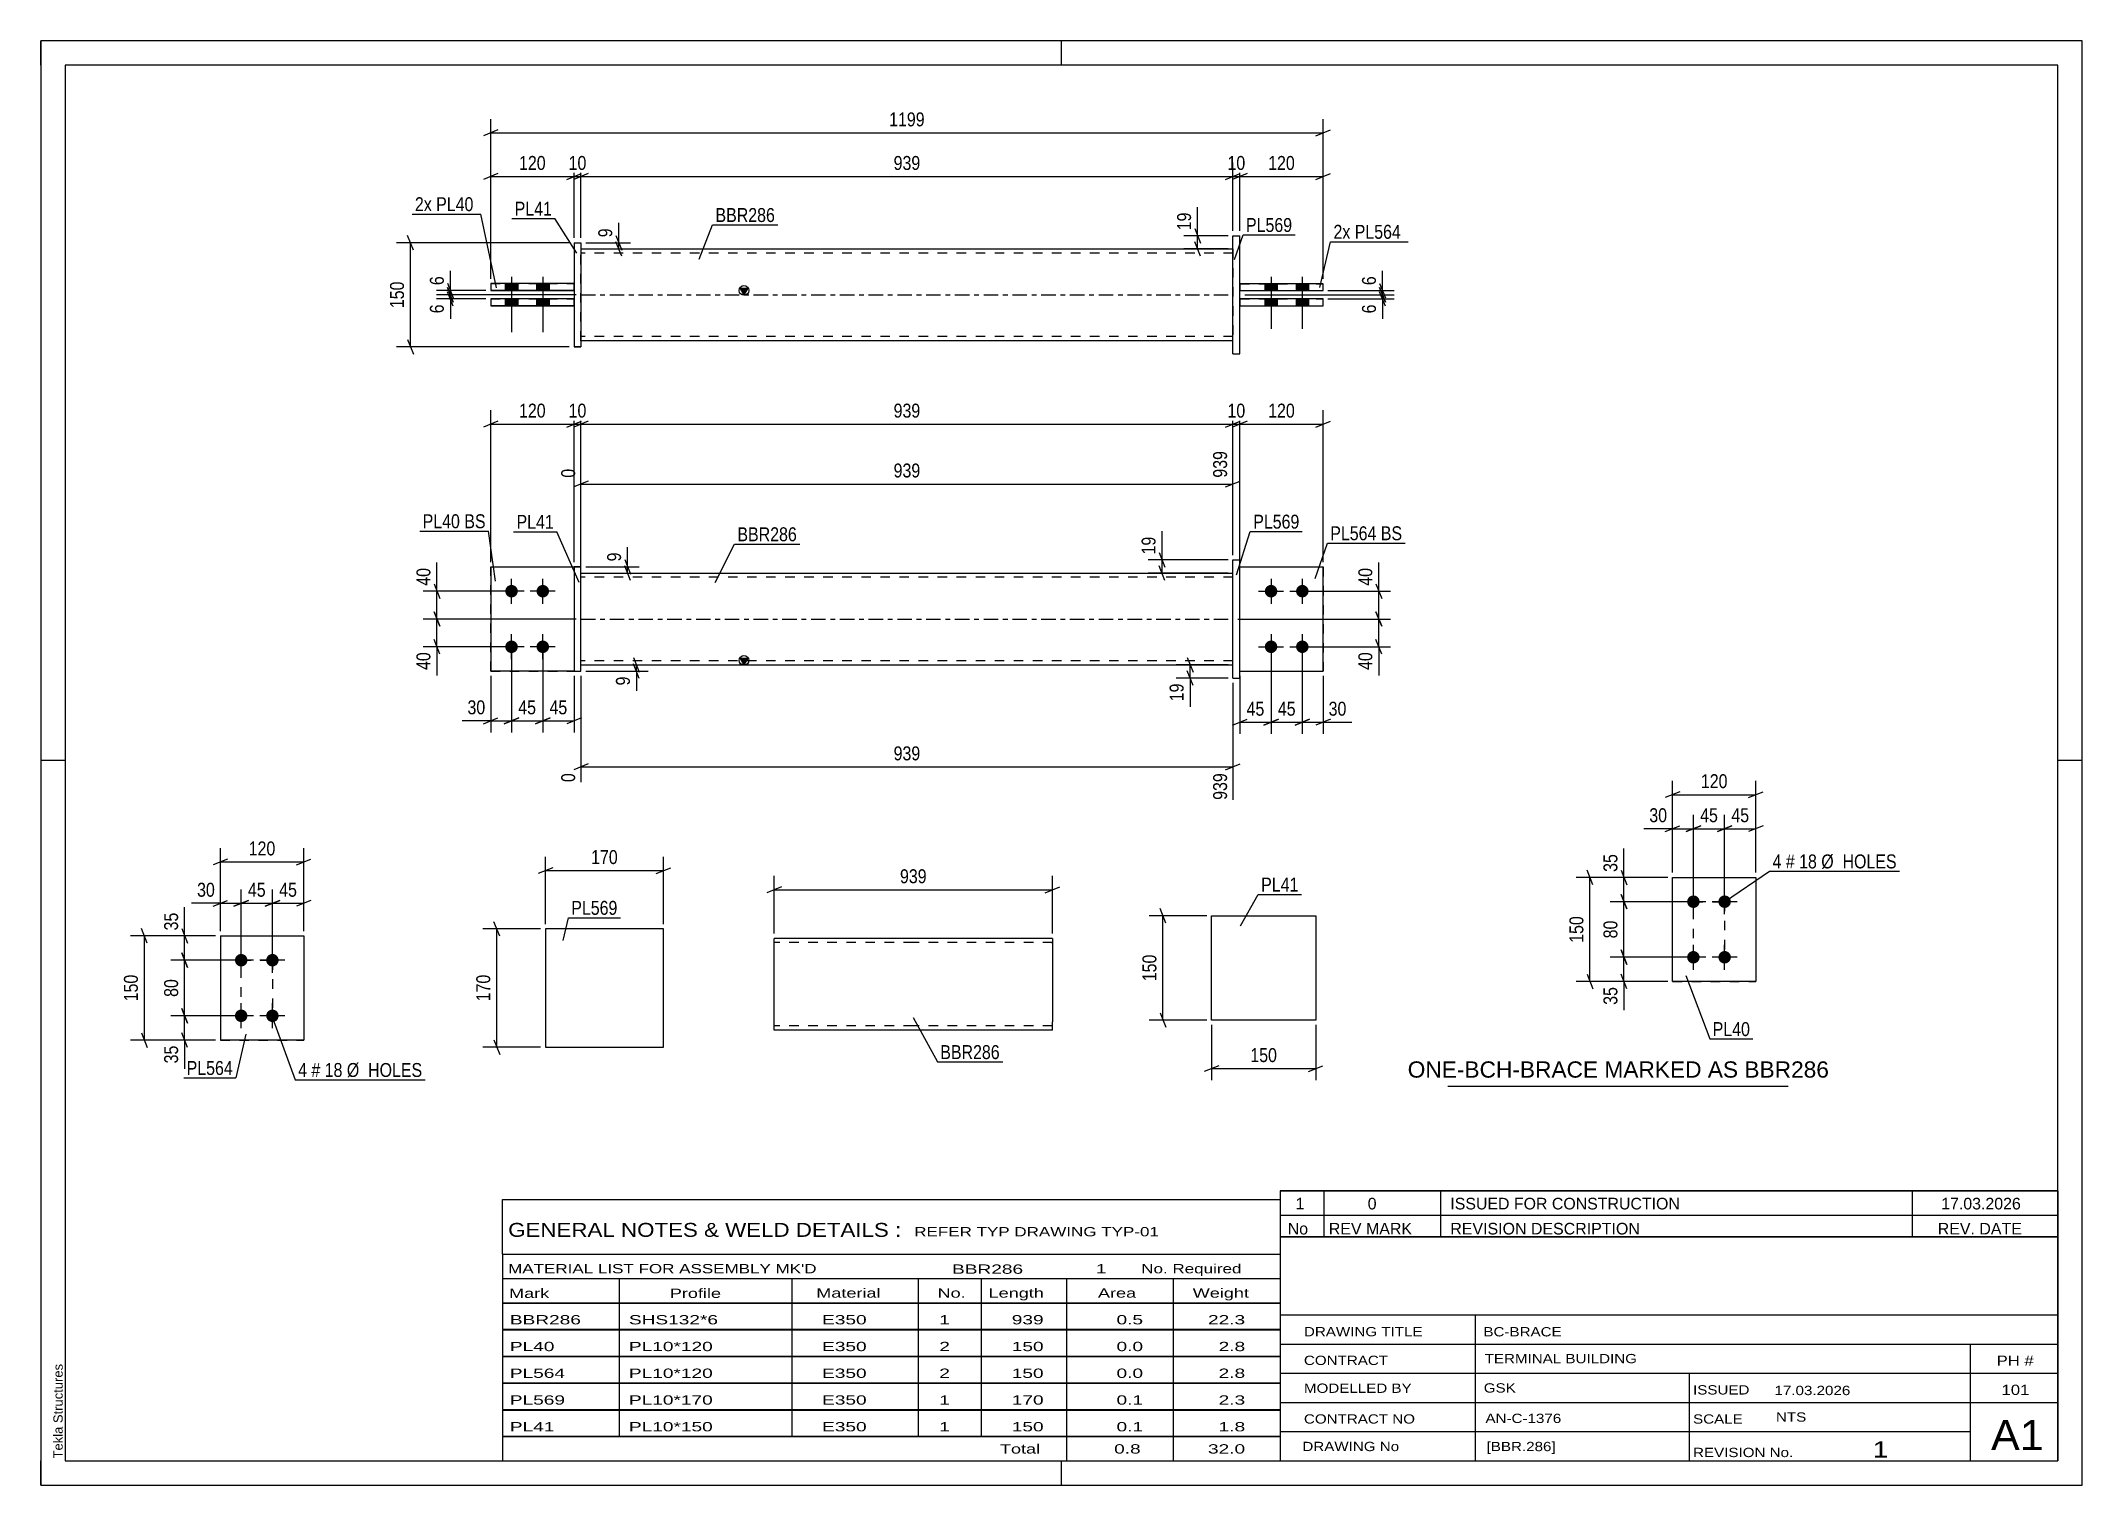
# Model space of a CAD drawing. Header units: millimetres. Extents: x 0 to 420, y 0 to 297.
import ezdxf

# ---------------------------------------------------------------- set-up
doc = ezdxf.new("R2010")
doc.units = ezdxf.units.MM
doc.linetypes.add('DXK_LINE_DOT2', pattern=[3.9198, 1.9599, -1.9599])
doc.linetypes.add('DXK_LINE_DOT3', pattern=[5.9187, 2.979, -0.9799, 0.9799, -0.9799])
doc.styles.add('Arial', font='ARIAL.TTF', dxfattribs={"height": 0.2})
doc.styles.add('Arial Narrow', font='ARIALN.TTF', dxfattribs={"height": 0.2})

# ---------------------------------------------------------------- blocks, each defined once
blk = doc.blocks.new('Unknown-585697666-1128')
at = {"color": 5, "linetype": 'Continuous'}
for p, q in [((420, 297), (0, 297)), ((0, 297), (0, 0)), ((0, 292), (0, 297)), ((210, 292), (210, 297)), ((420, 0), (420, 297)), ((415, 292), (5, 292)), ((5, 292), (5, 5)), ((415, 5), (415, 292)), ((5, 149), (0, 149)), ((420, 149), (415, 149)), ((0, 0), (0, 5)), ((5, 5), (415, 5)), ((210, 0), (210, 5)), ((0, 0), (420, 0))]:
    blk.add_line(p, q, dxfattribs=at)
at = {"color": 174, "linetype": 'Continuous', "style": 'Arial'}
blk.add_text('Tekla Structures', height=1.9102, rotation=90, dxfattribs=at).set_placement((4.5, 5.5))
blk = doc.blocks.new('Part-585697666-1278 - 1262')
at = {"color": 2, "linetype": 'Continuous'}
for p, q in [((335.72, 124.98), (352.87, 124.98)), ((335.72, 103.55), (335.72, 124.98)), ((352.87, 124.98), (352.87, 124.98)), ((352.87, 124.98), (352.87, 103.55)), ((352.87, 103.55), (335.72, 103.55)), ((335.72, 103.55), (335.72, 103.55))]:
    blk.add_line(p, q, dxfattribs=at)
at = {"color": 7, "linetype": 'DXK_LINE_DOT2'}
for p, q in [((335.72, 124.98), (352.87, 124.98)), ((335.72, 103.55), (352.87, 103.55)), ((335.72, 103.55), (335.72, 103.55))]:
    blk.add_line(p, q, dxfattribs=at)
blk = doc.blocks.new('Bolt-585697666-1311 - 1262')
at = {"linetype": 'Continuous'}
for points in [[(340.01, 118.7), (339.74, 118.72), (339.49, 118.81), (339.25, 118.94), (339.05, 119.12), (338.9, 119.34), (338.79, 119.58), (338.73, 119.85), (338.73, 120.12), (338.79, 120.38), (338.9, 120.62), (339.05, 120.84), (339.25, 121.02), (339.49, 121.16), (339.74, 121.24), (340.01, 121.27), (340.28, 121.24), (340.53, 121.16), (340.77, 121.02), (340.97, 120.84), (341.12, 120.62), (341.23, 120.38), (341.29, 120.12), (341.29, 119.85), (341.23, 119.58), (341.12, 119.34), (340.97, 119.12), (340.77, 118.94), (340.53, 118.81), (340.28, 118.72)], [(346.44, 118.7), (346.17, 118.72), (345.92, 118.81), (345.68, 118.94), (345.48, 119.12), (345.32, 119.34), (345.22, 119.58), (345.16, 119.85), (345.16, 120.12), (345.22, 120.38), (345.32, 120.62), (345.48, 120.84), (345.68, 121.02), (345.92, 121.16), (346.17, 121.24), (346.44, 121.27), (346.71, 121.24), (346.96, 121.16), (347.19, 121.02), (347.39, 120.84), (347.55, 120.62), (347.66, 120.38), (347.72, 120.12), (347.72, 119.85), (347.66, 119.58), (347.55, 119.34), (347.39, 119.12), (347.19, 118.94), (346.96, 118.81), (346.71, 118.72)], [(340.01, 107.27), (339.74, 107.29), (339.49, 107.38), (339.25, 107.51), (339.05, 107.69), (338.9, 107.91), (338.79, 108.16), (338.73, 108.42), (338.73, 108.69), (338.79, 108.95), (338.9, 109.2), (339.05, 109.41), (339.25, 109.59), (339.49, 109.73), (339.74, 109.81), (340.01, 109.84), (340.28, 109.81), (340.53, 109.73), (340.77, 109.59), (340.97, 109.41), (341.12, 109.2), (341.23, 108.95), (341.29, 108.69), (341.29, 108.42), (341.23, 108.16), (341.12, 107.91), (340.97, 107.69), (340.77, 107.51), (340.53, 107.38), (340.28, 107.29)], [(346.44, 107.27), (346.17, 107.29), (345.92, 107.38), (345.68, 107.51), (345.48, 107.69), (345.32, 107.91), (345.22, 108.16), (345.16, 108.42), (345.16, 108.69), (345.22, 108.95), (345.32, 109.2), (345.48, 109.41), (345.68, 109.59), (345.92, 109.73), (346.17, 109.81), (346.44, 109.84), (346.71, 109.81), (346.96, 109.73), (347.19, 109.59), (347.39, 109.41), (347.55, 109.2), (347.66, 108.95), (347.72, 108.69), (347.72, 108.42), (347.66, 108.16), (347.55, 107.91), (347.39, 107.69), (347.19, 107.51), (346.96, 107.38), (346.71, 107.29)]]:
    blk.add_hatch(color=1, dxfattribs=at).paths.add_polyline_path(points)
at = {"color": 1, "linetype": 'Continuous'}
for p, q in [((340.01, 117.41), (340.01, 122.55)), ((346.44, 117.41), (346.44, 122.55)), ((342.58, 119.98), (337.44, 119.98)), ((349.01, 119.98), (343.87, 119.98)), ((340.01, 105.98), (340.01, 111.12)), ((346.44, 105.98), (346.44, 111.12)), ((342.58, 108.55), (337.44, 108.55)), ((349.01, 108.55), (343.87, 108.55))]:
    blk.add_line(p, q, dxfattribs=at)
blk = doc.blocks.new('Part-585697666-1584 - 1568')
at = {"color": 2, "linetype": 'Continuous'}
for p, q in [((36.94, 112.94), (54.08, 112.94)), ((36.94, 112.94), (36.94, 91.51)), ((54.08, 112.94), (54.08, 112.94)), ((54.08, 112.94), (54.08, 91.51)), ((54.08, 91.51), (36.94, 91.51)), ((36.94, 91.51), (36.94, 91.51))]:
    blk.add_line(p, q, dxfattribs=at)
at = {"color": 7, "linetype": 'DXK_LINE_DOT2'}
for p, q in [((36.94, 112.94), (54.08, 112.94)), ((54.08, 112.94), (54.08, 112.94)), ((36.94, 91.51), (54.08, 91.51))]:
    blk.add_line(p, q, dxfattribs=at)
blk = doc.blocks.new('Bolt-585697666-1589 - 1568')
at = {"linetype": 'Continuous'}
for points in [[(41.22, 109.23), (41.49, 109.2), (41.74, 109.12), (41.98, 108.98), (42.18, 108.8), (42.34, 108.59), (42.44, 108.34), (42.5, 108.08), (42.5, 107.81), (42.44, 107.55), (42.34, 107.3), (42.18, 107.08), (41.98, 106.9), (41.74, 106.77), (41.49, 106.68), (41.22, 106.66), (40.95, 106.68), (40.7, 106.77), (40.47, 106.9), (40.27, 107.08), (40.11, 107.3), (40, 107.55), (39.94, 107.81), (39.94, 108.08), (40, 108.34), (40.11, 108.59), (40.27, 108.8), (40.47, 108.98), (40.7, 109.12), (40.95, 109.2)], [(47.65, 109.23), (47.92, 109.2), (48.17, 109.12), (48.41, 108.98), (48.61, 108.8), (48.76, 108.59), (48.87, 108.34), (48.93, 108.08), (48.93, 107.81), (48.87, 107.55), (48.76, 107.3), (48.61, 107.08), (48.41, 106.9), (48.17, 106.77), (47.92, 106.68), (47.65, 106.66), (47.38, 106.68), (47.13, 106.77), (46.89, 106.9), (46.69, 107.08), (46.54, 107.3), (46.43, 107.55), (46.37, 107.81), (46.37, 108.08), (46.43, 108.34), (46.54, 108.59), (46.69, 108.8), (46.89, 108.98), (47.13, 109.12), (47.38, 109.2)], [(41.22, 97.8), (41.49, 97.77), (41.74, 97.69), (41.98, 97.55), (42.18, 97.37), (42.34, 97.16), (42.44, 96.91), (42.5, 96.65), (42.5, 96.38), (42.44, 96.12), (42.34, 95.87), (42.18, 95.65), (41.98, 95.47), (41.74, 95.34), (41.49, 95.26), (41.22, 95.23), (40.95, 95.26), (40.7, 95.34), (40.47, 95.47), (40.27, 95.65), (40.11, 95.87), (40, 96.12), (39.94, 96.38), (39.94, 96.65), (40, 96.91), (40.11, 97.16), (40.27, 97.37), (40.47, 97.55), (40.7, 97.69), (40.95, 97.77)], [(47.65, 97.8), (47.92, 97.77), (48.17, 97.69), (48.41, 97.55), (48.61, 97.37), (48.76, 97.16), (48.87, 96.91), (48.93, 96.65), (48.93, 96.38), (48.87, 96.12), (48.76, 95.87), (48.61, 95.65), (48.41, 95.47), (48.17, 95.34), (47.92, 95.26), (47.65, 95.23), (47.38, 95.26), (47.13, 95.34), (46.89, 95.47), (46.69, 95.65), (46.54, 95.87), (46.43, 96.12), (46.37, 96.38), (46.37, 96.65), (46.43, 96.91), (46.54, 97.16), (46.69, 97.37), (46.89, 97.55), (47.13, 97.69), (47.38, 97.77)]]:
    blk.add_hatch(color=1, dxfattribs=at).paths.add_polyline_path(points)
at = {"color": 1, "linetype": 'Continuous'}
for p, q in [((41.22, 105.37), (41.22, 110.51)), ((47.65, 105.37), (47.65, 110.51)), ((43.79, 107.94), (38.65, 107.94)), ((50.22, 107.94), (45.08, 107.94)), ((41.22, 93.94), (41.22, 99.09)), ((47.65, 93.94), (47.65, 99.09)), ((43.79, 96.51), (38.65, 96.51)), ((50.22, 96.51), (45.08, 96.51))]:
    blk.add_line(p, q, dxfattribs=at)
blk = doc.blocks.new('Part-585697666-1932 - 1926')
at = {"color": 7, "linetype": 'DXK_LINE_DOT2'}
for p, q in [((246.69, 188.83), (263.83, 188.83)), ((246.69, 167.4), (246.69, 188.83)), ((246.69, 188.83), (263.83, 188.83)), ((263.83, 188.83), (263.83, 188.83)), ((263.83, 188.83), (263.83, 167.4)), ((246.69, 167.4), (246.69, 167.4)), ((246.69, 167.4), (263.83, 167.4)), ((246.69, 167.4), (263.83, 167.4))]:
    blk.add_line(p, q, dxfattribs=at)
blk = doc.blocks.new('Part-585697666-1937 - 1926')
at = {"color": 2, "linetype": 'Continuous'}
for p, q in [((245.26, 190.26), (246.69, 190.26)), ((245.26, 165.97), (245.26, 190.26)), ((246.69, 165.97), (246.69, 190.26)), ((245.26, 165.97), (246.69, 165.97)), ((245.26, 165.97), (246.69, 165.97))]:
    blk.add_line(p, q, dxfattribs=at)
at = {"color": 7, "linetype": 'DXK_LINE_DOT2'}
for p, q in [((245.26, 190.26), (246.69, 190.26)), ((245.26, 165.97), (245.26, 165.97)), ((246.69, 165.97), (246.69, 165.97)), ((246.69, 165.97), (246.69, 165.97))]:
    blk.add_line(p, q, dxfattribs=at)
blk = doc.blocks.new('Part-585697666-1942 - 1926')
at = {"color": 2, "linetype": 'Continuous'}
for p, q in [((92.56, 188.83), (109.71, 188.83)), ((92.56, 188.83), (92.56, 167.4)), ((109.71, 167.4), (92.56, 167.4)), ((92.56, 167.4), (92.56, 167.4)), ((109.71, 167.4), (109.71, 167.4))]:
    blk.add_line(p, q, dxfattribs=at)
at = {"color": 7, "linetype": 'DXK_LINE_DOT2'}
for p, q in [((92.56, 188.83), (109.71, 188.83)), ((109.71, 188.83), (109.71, 188.83)), ((109.71, 188.83), (109.71, 167.4)), ((92.56, 167.4), (109.71, 167.4)), ((92.56, 167.4), (92.56, 167.4))]:
    blk.add_line(p, q, dxfattribs=at)
blk = doc.blocks.new('Part-585697666-1947 - 1926')
at = {"linetype": 'Continuous'}
blk.add_hatch(color=2, dxfattribs=at).paths.add_polyline_path([(144.67, 168.69), (143.87, 170.09), (145.47, 170.09)])
at = {"color": 2, "linetype": 'Continuous'}
for p, q in [((111.13, 187.54), (245.26, 187.54)), ((111.13, 168.69), (245.26, 168.69)), ((144.67, 168.69), (143.87, 170.09)), ((143.87, 170.09), (145.47, 170.09)), ((145.47, 170.09), (144.67, 168.69))]:
    blk.add_line(p, q, dxfattribs=at)
at = {"color": 7, "linetype": 'DXK_LINE_DOT2'}
for p, q in [((111.13, 168.69), (111.13, 187.54)), ((245.26, 186.69), (111.13, 186.69)), ((245.26, 168.69), (245.26, 187.54)), ((245.26, 169.54), (111.13, 169.54))]:
    blk.add_line(p, q, dxfattribs=at)
at = {"color": 7, "linetype": 'DXK_LINE_DOT3'}
blk.add_line((111.13, 178.11), (245.26, 178.11), dxfattribs=at)
at = {"color": 2, "linetype": 'Continuous'}
blk.add_circle((144.67, 169.59), 1, dxfattribs=at)
blk = doc.blocks.new('Part-585697666-1952 - 1926')
at = {"color": 2, "linetype": 'Continuous'}
for p, q in [((246.69, 188.83), (263.83, 188.83)), ((263.83, 188.83), (263.83, 188.83)), ((263.83, 167.4), (263.83, 188.83)), ((246.69, 167.4), (263.83, 167.4))]:
    blk.add_line(p, q, dxfattribs=at)
at = {"color": 7, "linetype": 'DXK_LINE_DOT2'}
for p, q in [((246.69, 188.83), (263.83, 188.83)), ((246.69, 167.4), (246.69, 188.83)), ((246.69, 167.4), (246.69, 167.4)), ((246.69, 167.4), (263.83, 167.4))]:
    blk.add_line(p, q, dxfattribs=at)
blk = doc.blocks.new('Bolt-585697666-1954 - 1926')
at = {"linetype": 'Continuous'}
for points in [[(96.85, 182.54), (96.58, 182.57), (96.33, 182.65), (96.09, 182.79), (95.89, 182.97), (95.73, 183.19), (95.63, 183.43), (95.57, 183.69), (95.57, 183.96), (95.63, 184.23), (95.73, 184.47), (95.89, 184.69), (96.09, 184.87), (96.33, 185), (96.58, 185.09), (96.85, 185.11), (97.12, 185.09), (97.37, 185), (97.6, 184.87), (97.8, 184.69), (97.96, 184.47), (98.07, 184.23), (98.13, 183.96), (98.13, 183.69), (98.07, 183.43), (97.96, 183.19), (97.8, 182.97), (97.6, 182.79), (97.37, 182.65), (97.12, 182.57)], [(103.28, 182.54), (103.01, 182.57), (102.75, 182.65), (102.52, 182.79), (102.32, 182.97), (102.16, 183.19), (102.05, 183.43), (102, 183.69), (102, 183.96), (102.05, 184.23), (102.16, 184.47), (102.32, 184.69), (102.52, 184.87), (102.75, 185), (103.01, 185.09), (103.28, 185.11), (103.54, 185.09), (103.8, 185), (104.03, 184.87), (104.23, 184.69), (104.39, 184.47), (104.5, 184.23), (104.56, 183.96), (104.56, 183.69), (104.5, 183.43), (104.39, 183.19), (104.23, 182.97), (104.03, 182.79), (103.8, 182.65), (103.54, 182.57)], [(96.85, 171.11), (96.58, 171.14), (96.33, 171.23), (96.09, 171.36), (95.89, 171.54), (95.73, 171.76), (95.63, 172), (95.57, 172.27), (95.57, 172.53), (95.63, 172.8), (95.73, 173.04), (95.89, 173.26), (96.09, 173.44), (96.33, 173.57), (96.58, 173.66), (96.85, 173.69), (97.12, 173.66), (97.37, 173.57), (97.6, 173.44), (97.8, 173.26), (97.96, 173.04), (98.07, 172.8), (98.13, 172.53), (98.13, 172.27), (98.07, 172), (97.96, 171.76), (97.8, 171.54), (97.6, 171.36), (97.37, 171.23), (97.12, 171.14)], [(103.28, 171.11), (103.01, 171.14), (102.75, 171.23), (102.52, 171.36), (102.32, 171.54), (102.16, 171.76), (102.05, 172), (102, 172.27), (102, 172.53), (102.05, 172.8), (102.16, 173.04), (102.32, 173.26), (102.52, 173.44), (102.75, 173.57), (103.01, 173.66), (103.28, 173.69), (103.54, 173.66), (103.8, 173.57), (104.03, 173.44), (104.23, 173.26), (104.39, 173.04), (104.5, 172.8), (104.56, 172.53), (104.56, 172.27), (104.5, 172), (104.39, 171.76), (104.23, 171.54), (104.03, 171.36), (103.8, 171.23), (103.54, 171.14)]]:
    blk.add_hatch(color=1, dxfattribs=at).paths.add_polyline_path(points)
at = {"color": 1, "linetype": 'Continuous'}
for p, q in [((96.85, 181.26), (96.85, 186.4)), ((103.28, 181.26), (103.28, 186.4)), ((99.42, 183.83), (94.28, 183.83)), ((105.85, 183.83), (100.71, 183.83)), ((99.42, 172.4), (94.28, 172.4)), ((96.85, 169.83), (96.85, 174.97)), ((105.85, 172.4), (100.71, 172.4)), ((103.28, 169.83), (103.28, 174.97))]:
    blk.add_line(p, q, dxfattribs=at)
blk = doc.blocks.new('Bolt-585697666-1955 - 1926')
at = {"linetype": 'Continuous'}
for points in [[(253.12, 185.11), (253.39, 185.09), (253.64, 185), (253.87, 184.87), (254.07, 184.69), (254.23, 184.47), (254.34, 184.23), (254.4, 183.96), (254.4, 183.69), (254.34, 183.43), (254.23, 183.19), (254.07, 182.97), (253.87, 182.79), (253.64, 182.65), (253.39, 182.57), (253.12, 182.54), (252.85, 182.57), (252.6, 182.65), (252.36, 182.79), (252.16, 182.97), (252.01, 183.19), (251.9, 183.43), (251.84, 183.69), (251.84, 183.96), (251.9, 184.23), (252.01, 184.47), (252.16, 184.69), (252.36, 184.87), (252.6, 185), (252.85, 185.09)], [(259.55, 185.11), (259.81, 185.09), (260.07, 185), (260.3, 184.87), (260.5, 184.69), (260.66, 184.47), (260.77, 184.23), (260.83, 183.96), (260.83, 183.69), (260.77, 183.43), (260.66, 183.19), (260.5, 182.97), (260.3, 182.79), (260.07, 182.65), (259.81, 182.57), (259.55, 182.54), (259.28, 182.57), (259.02, 182.65), (258.79, 182.79), (258.59, 182.97), (258.43, 183.19), (258.32, 183.43), (258.27, 183.69), (258.27, 183.96), (258.32, 184.23), (258.43, 184.47), (258.59, 184.69), (258.79, 184.87), (259.02, 185), (259.28, 185.09)], [(253.12, 173.69), (253.39, 173.66), (253.64, 173.57), (253.87, 173.44), (254.07, 173.26), (254.23, 173.04), (254.34, 172.8), (254.4, 172.53), (254.4, 172.27), (254.34, 172), (254.23, 171.76), (254.07, 171.54), (253.87, 171.36), (253.64, 171.23), (253.39, 171.14), (253.12, 171.11), (252.85, 171.14), (252.6, 171.23), (252.36, 171.36), (252.16, 171.54), (252.01, 171.76), (251.9, 172), (251.84, 172.27), (251.84, 172.53), (251.9, 172.8), (252.01, 173.04), (252.16, 173.26), (252.36, 173.44), (252.6, 173.57), (252.85, 173.66)], [(259.55, 173.69), (259.81, 173.66), (260.07, 173.57), (260.3, 173.44), (260.5, 173.26), (260.66, 173.04), (260.77, 172.8), (260.83, 172.53), (260.83, 172.27), (260.77, 172), (260.66, 171.76), (260.5, 171.54), (260.3, 171.36), (260.07, 171.23), (259.81, 171.14), (259.55, 171.11), (259.28, 171.14), (259.02, 171.23), (258.79, 171.36), (258.59, 171.54), (258.43, 171.76), (258.32, 172), (258.27, 172.27), (258.27, 172.53), (258.32, 172.8), (258.43, 173.04), (258.59, 173.26), (258.79, 173.44), (259.02, 173.57), (259.28, 173.66)]]:
    blk.add_hatch(color=1, dxfattribs=at).paths.add_polyline_path(points)
at = {"color": 1, "linetype": 'Continuous'}
for p, q in [((253.12, 186.4), (253.12, 181.26)), ((259.55, 186.4), (259.55, 181.26)), ((250.55, 183.83), (255.69, 183.83)), ((256.98, 183.83), (262.12, 183.83)), ((250.55, 172.4), (255.69, 172.4)), ((253.12, 174.97), (253.12, 169.83)), ((256.98, 172.4), (262.12, 172.4)), ((259.55, 174.97), (259.55, 169.83))]:
    blk.add_line(p, q, dxfattribs=at)
blk = doc.blocks.new('Part-585697666-1960 - 1926')
at = {"color": 2, "linetype": 'Continuous'}
for p, q in [((111.13, 188.83), (109.71, 188.83)), ((109.71, 188.83), (109.71, 167.4)), ((111.13, 167.4), (111.13, 188.83)), ((109.71, 167.4), (111.13, 167.4)), ((109.71, 167.4), (111.13, 167.4)), ((111.13, 167.4), (111.13, 167.4))]:
    blk.add_line(p, q, dxfattribs=at)
at = {"color": 7, "linetype": 'DXK_LINE_DOT2'}
for p, q in [((109.71, 188.83), (111.13, 188.83)), ((109.71, 167.4), (109.71, 167.4)), ((109.71, 167.4), (109.71, 167.4))]:
    blk.add_line(p, q, dxfattribs=at)
blk = doc.blocks.new('Part-585697666-1965 - 1926')
at = {"color": 7, "linetype": 'DXK_LINE_DOT2'}
for p, q in [((92.56, 188.83), (109.71, 188.83)), ((92.56, 188.83), (109.71, 188.83)), ((92.56, 167.4), (92.56, 188.83)), ((109.71, 188.83), (109.71, 188.83)), ((109.71, 188.83), (109.71, 167.4)), ((92.56, 167.4), (109.71, 167.4)), ((109.71, 167.4), (92.56, 167.4)), ((92.56, 167.4), (92.56, 167.4))]:
    blk.add_line(p, q, dxfattribs=at)
blk = doc.blocks.new('Part-585697666-2284 - 2276')
at = {"color": 2, "linetype": 'Continuous'}
for p, q in [((109.71, 255.49), (111.13, 255.49)), ((109.71, 255.49), (109.71, 234.06)), ((111.13, 255.49), (111.13, 234.06)), ((109.71, 234.06), (111.13, 234.06)), ((111.13, 234.06), (109.71, 234.06)), ((109.71, 234.06), (109.71, 234.06)), ((109.71, 234.06), (109.71, 234.06))]:
    blk.add_line(p, q, dxfattribs=at)
at = {"color": 7, "linetype": 'DXK_LINE_DOT2'}
for p in [(109.71, 255.49), (111.13, 255.49)]:
    blk.add_line(p, (111.13, 255.49), dxfattribs=at)
blk = doc.blocks.new('Part-585697666-2294 - 2276')
at = {"color": 2, "linetype": 'Continuous'}
for p, q in [((263.83, 247.06), (246.69, 247.06)), ((246.69, 245.63), (263.83, 245.63)), ((246.69, 245.63), (263.83, 245.63)), ((263.83, 245.63), (263.83, 247.06))]:
    blk.add_line(p, q, dxfattribs=at)
at = {"color": 7, "linetype": 'DXK_LINE_DOT2'}
for p, q in [((246.69, 247.06), (246.69, 245.63)), ((246.69, 247.06), (263.83, 247.06)), ((263.83, 245.63), (263.83, 245.63)), ((263.83, 245.63), (263.83, 245.63))]:
    blk.add_line(p, q, dxfattribs=at)
blk = doc.blocks.new('Bolt-585697666-2278 - 2276')
at = {"linetype": 'Continuous'}
for points in [[(254.4, 247.06), (251.83, 247.06), (251.83, 245.63), (254.4, 245.63)], [(254.4, 247.06), (251.83, 247.06), (251.83, 245.63), (254.4, 245.63)], [(254.4, 243.92), (251.83, 243.92), (251.83, 242.49), (254.4, 242.49)], [(254.4, 243.92), (251.83, 243.92), (251.83, 242.49), (254.4, 242.49)], [(260.83, 247.06), (258.26, 247.06), (258.26, 245.63), (260.83, 245.63)], [(260.83, 247.06), (258.26, 247.06), (258.26, 245.63), (260.83, 245.63)], [(260.83, 243.92), (258.26, 243.92), (258.26, 242.49), (260.83, 242.49)], [(260.83, 243.92), (258.26, 243.92), (258.26, 242.49), (260.83, 242.49)]]:
    blk.add_hatch(color=1, dxfattribs=at).paths.add_polyline_path(points)
at = {"color": 1, "linetype": 'Continuous'}
for p, q in [((253.12, 248.49), (253.12, 237.77)), ((253.12, 248.49), (253.12, 237.77)), ((259.55, 248.49), (259.55, 237.77)), ((259.55, 248.49), (259.55, 237.77)), ((251.83, 247.06), (251.83, 245.63)), ((251.83, 247.06), (251.83, 245.63)), ((251.83, 243.92), (251.83, 242.49)), ((251.83, 243.92), (251.83, 242.49)), ((254.4, 247.06), (254.4, 245.63)), ((254.4, 247.06), (254.4, 245.63)), ((254.4, 243.92), (254.4, 242.49)), ((254.4, 243.92), (254.4, 242.49)), ((258.26, 247.06), (258.26, 245.63)), ((258.26, 247.06), (258.26, 245.63)), ((258.26, 243.92), (258.26, 242.49)), ((258.26, 243.92), (258.26, 242.49)), ((260.83, 247.06), (260.83, 245.63)), ((260.83, 247.06), (260.83, 245.63)), ((260.83, 243.92), (260.83, 242.49)), ((260.83, 243.92), (260.83, 242.49))]:
    blk.add_line(p, q, dxfattribs=at)
blk = doc.blocks.new('Bolt-585697666-2279 - 2276')
at = {"linetype": 'Continuous'}
for points in [[(95.56, 245.64), (98.13, 245.64), (98.13, 247.07), (95.56, 247.07)], [(95.56, 245.64), (98.13, 245.64), (98.13, 247.07), (95.56, 247.07)], [(95.56, 242.49), (98.13, 242.49), (98.13, 243.92), (95.56, 243.92)], [(95.56, 242.49), (98.13, 242.49), (98.13, 243.92), (95.56, 243.92)], [(101.99, 245.64), (104.56, 245.64), (104.56, 247.07), (101.99, 247.07)], [(101.99, 245.64), (104.56, 245.64), (104.56, 247.07), (101.99, 247.07)], [(101.99, 242.49), (104.56, 242.49), (104.56, 243.92), (101.99, 243.92)], [(101.99, 242.49), (104.56, 242.49), (104.56, 243.92), (101.99, 243.92)]]:
    blk.add_hatch(color=1, dxfattribs=at).paths.add_polyline_path(points)
at = {"color": 1, "linetype": 'Continuous'}
for p, q in [((96.85, 248.5), (96.85, 237.07)), ((96.85, 248.5), (96.85, 237.07)), ((103.28, 248.5), (103.28, 237.07)), ((103.28, 248.5), (103.28, 237.07)), ((95.56, 247.07), (95.56, 245.64)), ((95.56, 247.07), (95.56, 245.64)), ((95.56, 243.92), (95.56, 242.49)), ((95.56, 243.92), (95.56, 242.49)), ((98.13, 247.07), (98.13, 245.64)), ((98.13, 247.07), (98.13, 245.64)), ((98.13, 243.92), (98.13, 242.49)), ((98.13, 243.92), (98.13, 242.49)), ((101.99, 247.07), (101.99, 245.64)), ((101.99, 247.07), (101.99, 245.64)), ((101.99, 243.92), (101.99, 242.49)), ((101.99, 243.92), (101.99, 242.49)), ((104.56, 247.07), (104.56, 245.64)), ((104.56, 247.07), (104.56, 245.64)), ((104.56, 243.92), (104.56, 242.49)), ((104.56, 243.92), (104.56, 242.49))]:
    blk.add_line(p, q, dxfattribs=at)
blk = doc.blocks.new('Part-585697666-2289 - 2276')
at = {"color": 2, "linetype": 'Continuous'}
for p, q in [((109.71, 247.07), (92.56, 247.07)), ((92.56, 247.07), (92.56, 245.64)), ((92.56, 245.64), (109.71, 245.64)), ((109.71, 245.64), (92.56, 245.64)), ((92.56, 245.64), (92.56, 245.64)), ((92.56, 245.64), (92.56, 245.64)), ((109.71, 245.64), (109.71, 247.07))]:
    blk.add_line(p, q, dxfattribs=at)
at = {"color": 7, "linetype": 'DXK_LINE_DOT2'}
for p, q in [((92.56, 247.07), (109.71, 247.07)), ((109.71, 245.64), (109.71, 245.64)), ((109.71, 245.64), (109.71, 245.64))]:
    blk.add_line(p, q, dxfattribs=at)
blk = doc.blocks.new('Part-585697666-2299 - 2276')
at = {"color": 2, "linetype": 'Continuous'}
for p, q in [((263.83, 243.92), (246.69, 243.92)), ((263.83, 242.49), (263.83, 243.92)), ((246.69, 242.49), (263.83, 242.49)), ((246.69, 242.49), (263.83, 242.49))]:
    blk.add_line(p, q, dxfattribs=at)
at = {"color": 7, "linetype": 'DXK_LINE_DOT2'}
for p, q in [((246.69, 243.92), (246.69, 242.49)), ((246.69, 243.92), (263.83, 243.92)), ((263.83, 242.49), (263.83, 242.49)), ((263.83, 242.49), (263.83, 242.49))]:
    blk.add_line(p, q, dxfattribs=at)
blk = doc.blocks.new('Part-585697666-2304 - 2276')
at = {"linetype": 'Continuous'}
blk.add_hatch(color=2, dxfattribs=at).paths.add_polyline_path([(144.67, 244.77), (143.87, 246.17), (145.47, 246.17)])
at = {"color": 2, "linetype": 'Continuous'}
for p, q in [((111.13, 254.2), (245.26, 254.2)), ((144.67, 244.77), (143.87, 246.17)), ((143.87, 246.17), (145.47, 246.17)), ((145.47, 246.17), (144.67, 244.77)), ((245.26, 235.34), (111.13, 235.34))]:
    blk.add_line(p, q, dxfattribs=at)
at = {"color": 7, "linetype": 'DXK_LINE_DOT2'}
for p, q in [((111.13, 235.34), (111.13, 254.2)), ((245.26, 253.34), (111.13, 253.34)), ((245.26, 254.2), (245.26, 235.34)), ((245.26, 236.2), (111.13, 236.2))]:
    blk.add_line(p, q, dxfattribs=at)
at = {"color": 7, "linetype": 'DXK_LINE_DOT3'}
blk.add_line((111.13, 244.77), (245.26, 244.77), dxfattribs=at)
at = {"color": 2, "linetype": 'Continuous'}
blk.add_circle((144.67, 245.67), 1, dxfattribs=at)
blk = doc.blocks.new('Part-585697666-2314 - 2276')
at = {"color": 2, "linetype": 'Continuous'}
for p, q in [((245.26, 232.63), (245.26, 256.92)), ((245.26, 256.92), (246.69, 256.92)), ((246.69, 232.63), (246.69, 256.92)), ((245.26, 232.63), (246.69, 232.63)), ((245.26, 232.63), (246.69, 232.63))]:
    blk.add_line(p, q, dxfattribs=at)
at = {"color": 7, "linetype": 'DXK_LINE_DOT2'}
for p, q in [((245.26, 256.92), (245.26, 256.92)), ((245.26, 256.92), (246.69, 256.92)), ((245.26, 232.63), (245.26, 232.63)), ((246.69, 232.63), (246.69, 232.63)), ((246.69, 232.63), (246.69, 232.63))]:
    blk.add_line(p, q, dxfattribs=at)
blk = doc.blocks.new('Part-585697666-2319 - 2276')
at = {"color": 2, "linetype": 'Continuous'}
for p, q in [((109.71, 243.92), (92.56, 243.92)), ((92.56, 243.92), (92.56, 242.49)), ((109.71, 242.49), (109.71, 243.92)), ((92.56, 242.49), (109.71, 242.49)), ((109.71, 242.49), (92.56, 242.49)), ((92.56, 242.49), (92.56, 242.49)), ((92.56, 242.49), (92.56, 242.49))]:
    blk.add_line(p, q, dxfattribs=at)
at = {"color": 7, "linetype": 'DXK_LINE_DOT2'}
for p, q in [((92.56, 243.92), (109.71, 243.92)), ((109.71, 242.49), (109.71, 242.49)), ((109.71, 242.49), (109.71, 242.49))]:
    blk.add_line(p, q, dxfattribs=at)
blk = doc.blocks.new('Part-585697666-1238 - 1220')
at = {"color": 2, "linetype": 'Continuous'}
for p, q in [((240.87, 117.08), (262.3, 117.08)), ((240.87, 95.65), (240.87, 117.08)), ((262.3, 117.08), (262.3, 95.65)), ((262.3, 95.65), (240.87, 95.65))]:
    blk.add_line(p, q, dxfattribs=at)
blk = doc.blocks.new('Part-585697666-1544 - 1528')
at = {"color": 2, "linetype": 'Continuous'}
for p, q in [((103.82, 114.37), (103.81, 90.09)), ((128.1, 114.37), (103.82, 114.37)), ((128.1, 90.08), (128.1, 114.37)), ((103.81, 90.09), (128.1, 90.08))]:
    blk.add_line(p, q, dxfattribs=at)
blk = doc.blocks.new('Part-585697666-1431 - 1415')
at = {"color": 2, "linetype": 'Continuous'}
for p, q in [((179.46, 112.43), (150.89, 112.43)), ((150.89, 93.7), (150.89, 112.43)), ((208.13, 112.43), (179.56, 112.43)), ((208.13, 112.43), (208.13, 95.28)), ((150.89, 93.57), (150.89, 93.7)), ((179.46, 93.57), (150.89, 93.57)), ((208.13, 93.57), (179.56, 93.57)), ((208.13, 93.57), (208.13, 95.28))]:
    blk.add_line(p, q, dxfattribs=at)
at = {"color": 7, "linetype": 'DXK_LINE_DOT2'}
for p, q in [((179.46, 111.57), (150.89, 111.57)), ((208.13, 111.57), (179.56, 111.57)), ((208.13, 111.57), (208.13, 111.5)), ((208.13, 111.5), (208.13, 111.57)), ((208.13, 111.37), (208.13, 111.5)), ((208.13, 111.5), (208.13, 111.37)), ((150.89, 94.43), (150.89, 94.49)), ((179.46, 94.43), (150.89, 94.43)), ((208.13, 94.43), (179.56, 94.43)), ((208.13, 94.49), (208.13, 94.96)), ((208.13, 94.43), (208.13, 94.49))]:
    blk.add_line(p, q, dxfattribs=at)
blk = doc.blocks.new('Rectangle-585697666-1398 - 1262')
at = {"color": 1, "linetype": 'DXK_LINE_DOT2'}
blk.add_lwpolyline([(340.01, 119.98), (346.44, 119.98), (346.44, 108.55), (340.01, 108.55), (340.01, 119.98)], close=True, dxfattribs=at)
blk = doc.blocks.new('Rectangle-585697666-1704 - 1568')
at = {"color": 1, "linetype": 'DXK_LINE_DOT2'}
blk.add_lwpolyline([(41.22, 107.94), (47.65, 107.94), (47.65, 96.51), (41.22, 96.51), (41.22, 107.94)], close=True, dxfattribs=at)
blk = doc.blocks.new('StraightDimension-585697666-1377 - 1262')
at = {"color": 7, "linetype": 'Continuous'}
for p, q in [((334.22, 134.38), (337.22, 135.58)), ((335.72, 125.98), (335.72, 137.83)), ((335.72, 134.98), (340.01, 134.98)), ((341.51, 135.58), (338.51, 134.38)), ((340.01, 120.98), (340.01, 137.83))]:
    blk.add_line(p, q, dxfattribs=at)
at = {"color": 0}
blk.add_wipeout([(335.2, 135.73), (335.2, 139.93), (330.34, 139.93), (330.34, 135.73)], dxfattribs=at)
at = {"color": 7, "linetype": 'Continuous'}
blk.add_line((335.72, 134.98), (329.82, 134.98), dxfattribs=at)
blk.add_line((335.72, 134.98), (329.82, 134.98), dxfattribs=at)
at = {"color": 3, "style": 'Arial Narrow'}
blk.add_text('30', height=2.863, dxfattribs=at).set_placement((330.94, 136.33))
blk = doc.blocks.new('StraightDimension-585697666-1313 - 1262')
at = {"color": 7, "linetype": 'Continuous'}
for p, q in [((325.12, 110.05), (326.32, 107.05)), ((339.01, 108.55), (322.87, 108.55)), ((326.32, 102.05), (325.12, 105.05)), ((325.72, 103.55), (325.72, 108.55)), ((334.72, 103.55), (322.87, 103.55))]:
    blk.add_line(p, q, dxfattribs=at)
at = {"color": 0}
blk.add_wipeout([(324.97, 103.03), (320.77, 103.03), (320.77, 98.17), (324.97, 98.17)], dxfattribs=at)
at = {"color": 7, "linetype": 'Continuous'}
blk.add_line((325.72, 103.55), (325.72, 97.65), dxfattribs=at)
blk.add_line((325.72, 103.55), (325.72, 97.65), dxfattribs=at)
at = {"color": 3, "style": 'Arial Narrow'}
blk.add_text('35', height=2.863, rotation=90.0002, dxfattribs=at).set_placement((324.37, 98.77))
blk = doc.blocks.new('StraightDimension-585697666-1345 - 1262')
at = {"color": 7, "linetype": 'Continuous'}
for p, q in [((319.32, 123.48), (318.12, 126.48)), ((334.72, 124.98), (315.87, 124.98)), ((318.72, 103.55), (318.72, 124.98)), ((318.12, 105.05), (319.32, 102.05)), ((334.72, 103.55), (315.87, 103.55))]:
    blk.add_line(p, q, dxfattribs=at)
at = {"color": 0}
blk.add_wipeout([(317.97, 117.61), (313.77, 117.61), (313.77, 110.92), (317.97, 110.92)], dxfattribs=at)
at = {"color": 3, "style": 'Arial Narrow'}
blk.add_text('150', height=2.863, rotation=90.0002, dxfattribs=at).set_placement((317.37, 111.52))
blk = doc.blocks.new('StraightDimension-585697666-1334 - 1262')
at = {"color": 7, "linetype": 'Continuous'}
for p, q in [((325.12, 126.48), (326.32, 123.48)), ((334.72, 124.98), (322.87, 124.98)), ((325.72, 119.98), (325.72, 124.98)), ((339.01, 119.98), (322.87, 119.98)), ((326.32, 118.48), (325.12, 121.48))]:
    blk.add_line(p, q, dxfattribs=at)
at = {"color": 0}
blk.add_wipeout([(324.97, 130.36), (320.77, 130.36), (320.77, 125.51), (324.97, 125.51)], dxfattribs=at)
at = {"color": 7, "linetype": 'Continuous'}
blk.add_line((325.72, 124.98), (325.72, 130.89), dxfattribs=at)
blk.add_line((325.72, 124.98), (325.72, 130.89), dxfattribs=at)
at = {"color": 3, "style": 'Arial Narrow'}
blk.add_text('35', height=2.863, rotation=90.0002, dxfattribs=at).set_placement((324.37, 126.11))
blk = doc.blocks.new('StraightDimension-585697666-1388 - 1262')
at = {"color": 7, "linetype": 'Continuous'}
for p, q in [((335.72, 125.98), (335.72, 144.83)), ((352.87, 125.98), (352.87, 144.83)), ((337.22, 142.58), (334.22, 141.38)), ((335.72, 141.98), (352.87, 141.98)), ((351.37, 141.38), (354.37, 142.58))]:
    blk.add_line(p, q, dxfattribs=at)
at = {"color": 0}
blk.add_wipeout([(347.64, 142.73), (347.64, 146.93), (340.95, 146.93), (340.95, 142.73)], dxfattribs=at)
at = {"color": 3, "style": 'Arial Narrow'}
blk.add_text('120', height=2.863, dxfattribs=at).set_placement((341.55, 143.33))
blk = doc.blocks.new('StraightDimension-585697666-1324 - 1262')
at = {"color": 7, "linetype": 'Continuous'}
for p, q in [((339.01, 119.98), (322.87, 119.98)), ((325.12, 121.48), (326.32, 118.48)), ((325.72, 108.55), (325.72, 119.98)), ((326.32, 107.05), (325.12, 110.05)), ((339.01, 108.55), (322.87, 108.55))]:
    blk.add_line(p, q, dxfattribs=at)
at = {"color": 0}
blk.add_wipeout([(324.97, 116.69), (320.77, 116.69), (320.77, 111.84), (324.97, 111.84)], dxfattribs=at)
at = {"color": 3, "style": 'Arial Narrow'}
blk.add_text('80', height=2.863, rotation=90.0002, dxfattribs=at).set_placement((324.37, 112.44))
blk = doc.blocks.new('StraightDimension-585697666-1356 - 1262')
at = {"color": 7, "linetype": 'Continuous'}
for p, q in [((344.94, 134.38), (347.94, 135.58)), ((346.44, 120.98), (346.44, 137.83)), ((346.44, 134.98), (352.87, 134.98)), ((354.37, 135.58), (351.37, 134.38)), ((352.87, 125.98), (352.87, 137.83))]:
    blk.add_line(p, q, dxfattribs=at)
at = {"color": 0}
blk.add_wipeout([(352.08, 135.73), (352.08, 139.93), (347.22, 139.93), (347.22, 135.73)], dxfattribs=at)
at = {"color": 3, "style": 'Arial Narrow'}
blk.add_text('45', height=2.863, dxfattribs=at).set_placement((347.82, 136.33))
blk = doc.blocks.new('StraightDimension-585697666-1367 - 1262')
at = {"color": 7, "linetype": 'Continuous'}
for p, q in [((338.51, 134.38), (341.51, 135.58)), ((340.01, 120.98), (340.01, 137.83)), ((340.01, 134.98), (346.44, 134.98)), ((347.94, 135.58), (344.94, 134.38)), ((346.44, 120.98), (346.44, 137.83))]:
    blk.add_line(p, q, dxfattribs=at)
at = {"color": 0}
blk.add_wipeout([(345.65, 135.73), (345.65, 139.93), (340.8, 139.93), (340.8, 135.73)], dxfattribs=at)
at = {"color": 3, "style": 'Arial Narrow'}
blk.add_text('45', height=2.863, dxfattribs=at).set_placement((341.4, 136.33))
blk = doc.blocks.new('StraightDimension-585697666-1591 - 1568')
at = {"color": 7, "linetype": 'Continuous'}
for p, q in [((36.94, 113.94), (36.94, 131)), ((54.08, 113.94), (54.08, 131)), ((38.44, 128.75), (35.44, 127.55)), ((36.94, 128.15), (54.08, 128.15)), ((52.58, 127.55), (55.58, 128.75))]:
    blk.add_line(p, q, dxfattribs=at)
at = {"color": 0}
blk.add_wipeout([(48.85, 128.9), (48.85, 133.1), (42.17, 133.1), (42.17, 128.9)], dxfattribs=at)
at = {"color": 3, "style": 'Arial Narrow'}
blk.add_text('120', height=2.863, dxfattribs=at).set_placement((42.77, 129.5))
blk = doc.blocks.new('StraightDimension-585697666-1691 - 1568')
at = {"color": 7, "linetype": 'Continuous'}
for p, q in [((28.99, 98.01), (30.19, 95.01)), ((40.22, 96.51), (26.74, 96.51)), ((30.19, 90.01), (28.99, 93.01)), ((29.59, 91.51), (29.59, 96.51)), ((35.94, 91.51), (26.74, 91.51))]:
    blk.add_line(p, q, dxfattribs=at)
at = {"color": 0}
blk.add_wipeout([(28.84, 90.99), (24.64, 90.99), (24.64, 86.13), (28.84, 86.13)], dxfattribs=at)
at = {"color": 7, "linetype": 'Continuous'}
blk.add_line((29.59, 91.51), (29.59, 85.61), dxfattribs=at)
blk.add_line((29.59, 91.51), (29.59, 85.61), dxfattribs=at)
at = {"color": 3, "style": 'Arial Narrow'}
blk.add_text('35', height=2.863, rotation=90.0002, dxfattribs=at).set_placement((28.24, 86.73))
blk = doc.blocks.new('StraightDimension-585697666-1627 - 1568')
at = {"color": 7, "linetype": 'Continuous'}
for p, q in [((41.22, 108.94), (41.22, 122.5)), ((47.65, 108.94), (47.65, 122.5)), ((39.72, 119.05), (42.72, 120.25)), ((41.22, 119.65), (47.65, 119.65)), ((49.15, 120.25), (46.15, 119.05))]:
    blk.add_line(p, q, dxfattribs=at)
at = {"color": 0}
blk.add_wipeout([(46.86, 120.4), (46.86, 124.6), (42.01, 124.6), (42.01, 120.4)], dxfattribs=at)
at = {"color": 3, "style": 'Arial Narrow'}
blk.add_text('45', height=2.863, dxfattribs=at).set_placement((42.61, 121))
blk = doc.blocks.new('StraightDimension-585697666-1611 - 1568')
at = {"color": 7, "linetype": 'Continuous'}
for p, q in [((47.65, 108.94), (47.65, 122.5)), ((54.08, 113.94), (54.08, 122.5)), ((46.15, 119.05), (49.15, 120.25)), ((47.65, 119.65), (54.08, 119.65)), ((55.58, 120.25), (52.58, 119.05))]:
    blk.add_line(p, q, dxfattribs=at)
at = {"color": 0}
blk.add_wipeout([(53.29, 120.4), (53.29, 124.6), (48.44, 124.6), (48.44, 120.4)], dxfattribs=at)
at = {"color": 3, "style": 'Arial Narrow'}
blk.add_text('45', height=2.863, dxfattribs=at).set_placement((49.04, 121))
blk = doc.blocks.new('StraightDimension-585697666-1637 - 1568')
at = {"color": 7, "linetype": 'Continuous'}
for p, q in [((36.94, 113.94), (36.94, 122.5)), ((41.22, 108.94), (41.22, 122.5)), ((35.44, 119.05), (38.44, 120.25)), ((36.94, 119.65), (41.22, 119.65)), ((42.72, 120.25), (39.72, 119.05))]:
    blk.add_line(p, q, dxfattribs=at)
at = {"color": 0}
blk.add_wipeout([(36.41, 120.4), (36.41, 124.6), (31.55, 124.6), (31.55, 120.4)], dxfattribs=at)
at = {"color": 7, "linetype": 'Continuous'}
blk.add_line((36.94, 119.65), (31.03, 119.65), dxfattribs=at)
blk.add_line((36.94, 119.65), (31.03, 119.65), dxfattribs=at)
at = {"color": 3, "style": 'Arial Narrow'}
blk.add_text('30', height=2.863, dxfattribs=at).set_placement((32.15, 121))
blk = doc.blocks.new('StraightDimension-585697666-1651 - 1568')
at = {"color": 7, "linetype": 'Continuous'}
for p, q in [((21.91, 111.44), (20.71, 114.44)), ((35.94, 112.94), (18.46, 112.94)), ((21.31, 91.51), (21.31, 112.94)), ((20.71, 93.01), (21.91, 90.01)), ((35.94, 91.51), (18.46, 91.51))]:
    blk.add_line(p, q, dxfattribs=at)
at = {"color": 0}
blk.add_wipeout([(20.56, 105.57), (16.36, 105.57), (16.36, 98.89), (20.56, 98.89)], dxfattribs=at)
at = {"color": 3, "style": 'Arial Narrow'}
blk.add_text('150', height=2.863, rotation=90.0002, dxfattribs=at).set_placement((19.96, 99.49))
blk = doc.blocks.new('StraightDimension-585697666-1668 - 1568')
at = {"color": 7, "linetype": 'Continuous'}
for p, q in [((28.99, 114.44), (30.19, 111.44)), ((35.94, 112.94), (26.74, 112.94)), ((30.19, 106.44), (28.99, 109.44)), ((29.59, 107.94), (29.59, 112.94)), ((40.22, 107.94), (26.74, 107.94))]:
    blk.add_line(p, q, dxfattribs=at)
at = {"color": 0}
blk.add_wipeout([(28.84, 118.32), (24.64, 118.32), (24.64, 113.47), (28.84, 113.47)], dxfattribs=at)
at = {"color": 7, "linetype": 'Continuous'}
blk.add_line((29.59, 112.94), (29.59, 118.85), dxfattribs=at)
blk.add_line((29.59, 112.94), (29.59, 118.85), dxfattribs=at)
at = {"color": 3, "style": 'Arial Narrow'}
blk.add_text('35', height=2.863, rotation=90.0002, dxfattribs=at).set_placement((28.24, 114.07))
blk = doc.blocks.new('StraightDimension-585697666-1681 - 1568')
at = {"color": 7, "linetype": 'Continuous'}
for p, q in [((28.99, 109.44), (30.19, 106.44)), ((40.22, 107.94), (26.74, 107.94)), ((29.59, 96.51), (29.59, 107.94)), ((30.19, 95.01), (28.99, 98.01)), ((40.22, 96.51), (26.74, 96.51))]:
    blk.add_line(p, q, dxfattribs=at)
at = {"color": 0}
blk.add_wipeout([(28.84, 104.66), (24.64, 104.66), (24.64, 99.8), (28.84, 99.8)], dxfattribs=at)
at = {"color": 3, "style": 'Arial Narrow'}
blk.add_text('80', height=2.863, rotation=90.0002, dxfattribs=at).set_placement((28.24, 100.4))
blk = doc.blocks.new('StraightDimension-585697666-2153 - 1926')
at = {"color": 7, "linetype": 'Continuous'}
for p, q in [((110.13, 178.11), (78.65, 178.11)), ((80.9, 179.61), (82.1, 176.61)), ((81.5, 172.4), (81.5, 178.11)), ((95.85, 172.4), (78.65, 172.4)), ((82.1, 170.9), (80.9, 173.9))]:
    blk.add_line(p, q, dxfattribs=at)
at = {"color": 0}
blk.add_wipeout([(80.75, 171.87), (76.55, 171.87), (76.55, 167.02), (80.75, 167.02)], dxfattribs=at)
at = {"color": 7, "linetype": 'Continuous'}
blk.add_line((81.5, 172.4), (81.5, 166.49), dxfattribs=at)
blk.add_line((81.5, 172.4), (81.5, 166.49), dxfattribs=at)
at = {"color": 3, "style": 'Arial Narrow'}
blk.add_text('40', height=2.863, rotation=90.0002, dxfattribs=at).set_placement((80.15, 167.62))
blk = doc.blocks.new('StraightDimension-585697666-2006 - 1926')
at = {"color": 7, "linetype": 'Continuous'}
for p, q in [((112.63, 218.78), (109.63, 217.58)), ((111.13, 189.83), (111.13, 221.03)), ((243.76, 217.58), (246.76, 218.78)), ((245.26, 191.26), (245.26, 221.03)), ((111.13, 218.18), (245.26, 218.18))]:
    blk.add_line(p, q, dxfattribs=at)
at = {"color": 0}
blk.add_wipeout([(181.54, 218.93), (181.54, 223.13), (174.86, 223.13), (174.86, 218.93)], dxfattribs=at)
at = {"color": 3, "style": 'Arial Narrow'}
blk.add_text('939', height=2.863, dxfattribs=at).set_placement((175.46, 219.53))
blk = doc.blocks.new('StraightDimension-585697666-2221 - 1926')
at = {"color": 7, "linetype": 'Continuous'}
for p, q in [((245.26, 191.26), (245.26, 212.65)), ((112.63, 206.47), (109.63, 205.27)), ((111.13, 188.54), (111.13, 209)), ((111.13, 205.87), (245.26, 205.87)), ((243.76, 205.27), (246.76, 206.47))]:
    blk.add_line(p, q, dxfattribs=at)
at = {"color": 0}
blk.add_wipeout([(181.54, 206.62), (181.54, 210.82), (174.86, 210.82), (174.86, 206.62)], dxfattribs=at)
at = {"color": 0, "linetype": 'Continuous'}
for points in [[(244.66, 213.25), (240.46, 213.25), (240.46, 206.57), (244.66, 206.57)], [(110.53, 209.6), (106.33, 209.6), (106.33, 206.57), (110.53, 206.57)]]:
    blk.add_wipeout(points, dxfattribs=at)
at = {"color": 3, "style": 'Arial Narrow'}
blk.add_text('939', height=2.863, dxfattribs=at).set_placement((175.46, 207.22))
at = {"color": 3, "linetype": 'Continuous', "style": 'Arial Narrow'}
for s, height, p in [('939', 2.863, (244.06, 207.17)), ('0', 2.86, (109.93, 207.17))]:
    blk.add_text(s, height=height, rotation=90.0002, dxfattribs=at).set_placement(p)
blk = doc.blocks.new('StraightDimension-585697666-2117 - 1926')
at = {"color": 7, "linetype": 'Continuous'}
for p, q in [((259.55, 171.4), (259.55, 154.48)), ((263.83, 166.4), (263.83, 154.48)), ((258.05, 156.28), (261.05, 157.48)), ((259.55, 156.88), (263.83, 156.88)), ((265.33, 157.48), (262.33, 156.28))]:
    blk.add_line(p, q, dxfattribs=at)
at = {"color": 0}
blk.add_wipeout([(269.21, 157.63), (269.21, 161.83), (264.36, 161.83), (264.36, 157.63)], dxfattribs=at)
at = {"color": 7, "linetype": 'Continuous'}
blk.add_line((263.83, 156.88), (269.74, 156.88), dxfattribs=at)
blk.add_line((263.83, 156.88), (269.74, 156.88), dxfattribs=at)
at = {"color": 3, "style": 'Arial Narrow'}
blk.add_text('30', height=2.863, dxfattribs=at).set_placement((264.96, 158.23))
blk = doc.blocks.new('StraightDimension-585697666-2032 - 1926')
at = {"color": 7, "linetype": 'Continuous'}
for p, q in [((94.06, 218.78), (91.06, 217.58)), ((92.56, 189.83), (92.56, 221.03)), ((108.21, 217.58), (111.21, 218.78)), ((109.71, 189.83), (109.71, 221.03)), ((92.56, 218.18), (109.71, 218.18))]:
    blk.add_line(p, q, dxfattribs=at)
at = {"color": 0}
blk.add_wipeout([(104.48, 218.93), (104.48, 223.13), (97.79, 223.13), (97.79, 218.93)], dxfattribs=at)
at = {"color": 3, "style": 'Arial Narrow'}
blk.add_text('120', height=2.863, dxfattribs=at).set_placement((98.39, 219.53))
blk = doc.blocks.new('StraightDimension-585697666-2203 - 1926')
at = {"color": 7, "linetype": 'Continuous'}
for p, q in [((96.85, 171.4), (96.85, 154.77)), ((103.28, 171.4), (103.28, 154.77)), ((95.35, 156.57), (98.35, 157.77)), ((96.85, 157.17), (103.28, 157.17)), ((104.78, 157.77), (101.78, 156.57))]:
    blk.add_line(p, q, dxfattribs=at)
at = {"color": 0}
blk.add_wipeout([(102.49, 157.92), (102.49, 162.12), (97.63, 162.12), (97.63, 157.92)], dxfattribs=at)
at = {"color": 3, "style": 'Arial Narrow'}
blk.add_text('45', height=2.863, dxfattribs=at).set_placement((98.23, 158.52))
blk = doc.blocks.new('StraightDimension-585697666-2167 - 1926')
at = {"color": 7, "linetype": 'Continuous'}
for p, q in [((120.13, 190.33), (121.33, 187.33)), ((121.33, 186.04), (120.13, 189.04)), ((112.13, 188.83), (123.13, 188.83)), ((112.13, 187.54), (123.13, 187.54)), ((120.73, 187.54), (120.73, 188.83))]:
    blk.add_line(p, q, dxfattribs=at)
at = {"color": 0}
blk.add_wipeout([(119.98, 192.38), (115.78, 192.38), (115.78, 189.36), (119.98, 189.36)], dxfattribs=at)
at = {"color": 7, "linetype": 'Continuous'}
blk.add_line((120.73, 188.83), (120.73, 192.91), dxfattribs=at)
blk.add_line((120.73, 188.83), (120.73, 192.91), dxfattribs=at)
at = {"color": 3, "style": 'Arial Narrow'}
blk.add_text('9', height=2.86, rotation=90.0002, dxfattribs=at).set_placement((119.38, 189.96))
blk = doc.blocks.new('StraightDimension-585697666-1967 - 1926')
at = {"color": 7, "linetype": 'Continuous'}
for p, q in [((248.19, 218.78), (245.19, 217.58)), ((246.69, 189.83), (246.69, 221.03)), ((262.33, 217.58), (265.33, 218.78)), ((263.83, 189.83), (263.83, 221.03)), ((246.69, 218.18), (263.83, 218.18))]:
    blk.add_line(p, q, dxfattribs=at)
at = {"color": 0}
blk.add_wipeout([(258.6, 218.93), (258.6, 223.13), (251.92, 223.13), (251.92, 218.93)], dxfattribs=at)
at = {"color": 3, "style": 'Arial Narrow'}
blk.add_text('120', height=2.863, dxfattribs=at).set_placement((252.52, 219.53))
blk = doc.blocks.new('StraightDimension-585697666-1989 - 1926')
at = {"color": 7, "linetype": 'Continuous'}
for p, q in [((243.76, 217.58), (246.76, 218.78)), ((248.19, 218.78), (245.19, 217.58)), ((245.26, 191.26), (245.26, 221.03)), ((246.69, 189.83), (246.69, 221.03)), ((245.26, 218.18), (246.69, 218.18))]:
    blk.add_line(p, q, dxfattribs=at)
at = {"color": 0}
blk.add_wipeout([(248.4, 218.93), (248.4, 223.13), (243.55, 223.13), (243.55, 218.93)], dxfattribs=at)
at = {"color": 3, "style": 'Arial Narrow'}
blk.add_text('10', height=2.863, dxfattribs=at).set_placement((244.15, 219.53))
blk = doc.blocks.new('StraightDimension-585697666-2015 - 1926')
at = {"color": 7, "linetype": 'Continuous'}
for p, q in [((108.21, 217.58), (111.21, 218.78)), ((112.63, 218.78), (109.63, 217.58)), ((109.71, 189.83), (109.71, 221.03)), ((111.13, 189.83), (111.13, 221.03)), ((109.71, 218.18), (111.13, 218.18))]:
    blk.add_line(p, q, dxfattribs=at)
at = {"color": 0}
blk.add_wipeout([(112.85, 218.93), (112.85, 223.13), (107.99, 223.13), (107.99, 218.93)], dxfattribs=at)
at = {"color": 3, "style": 'Arial Narrow'}
blk.add_text('10', height=2.863, dxfattribs=at).set_placement((108.59, 219.53))
blk = doc.blocks.new('StraightDimension-585697666-2055 - 1926')
at = {"color": 7, "linetype": 'Continuous'}
for p, q in [((244.26, 190.26), (227.84, 190.26)), ((230.09, 191.76), (231.29, 188.76)), ((231.29, 186.04), (230.09, 189.04)), ((230.69, 187.54), (230.69, 190.26)), ((244.26, 187.54), (227.84, 187.54))]:
    blk.add_line(p, q, dxfattribs=at)
at = {"color": 0}
blk.add_wipeout([(229.94, 195.64), (225.74, 195.64), (225.74, 190.78), (229.94, 190.78)], dxfattribs=at)
at = {"color": 7, "linetype": 'Continuous'}
blk.add_line((230.69, 190.26), (230.69, 196.16), dxfattribs=at)
blk.add_line((230.69, 190.26), (230.69, 196.16), dxfattribs=at)
at = {"color": 3, "style": 'Arial Narrow'}
blk.add_text('19', height=2.863, rotation=90.0002, dxfattribs=at).set_placement((229.34, 191.38))
blk = doc.blocks.new('StraightDimension-585697666-2190 - 1926')
at = {"color": 7, "linetype": 'Continuous'}
for p, q in [((103.28, 171.4), (103.28, 154.77)), ((109.71, 166.4), (109.71, 154.77)), ((101.78, 156.57), (104.78, 157.77)), ((103.28, 157.17), (109.71, 157.17)), ((111.21, 157.77), (108.21, 156.57))]:
    blk.add_line(p, q, dxfattribs=at)
at = {"color": 0}
blk.add_wipeout([(108.92, 157.92), (108.92, 162.12), (104.06, 162.12), (104.06, 157.92)], dxfattribs=at)
at = {"color": 3, "style": 'Arial Narrow'}
blk.add_text('45', height=2.863, dxfattribs=at).set_placement((104.66, 158.52))
blk = doc.blocks.new('StraightDimension-585697666-2062 - 1926')
at = {"color": 7, "linetype": 'Continuous'}
for p, q in [((274.69, 185.33), (275.89, 182.33)), ((260.55, 183.83), (277.69, 183.83)), ((275.29, 178.11), (275.29, 183.83)), ((246.26, 178.11), (277.69, 178.11)), ((275.89, 176.61), (274.69, 179.61))]:
    blk.add_line(p, q, dxfattribs=at)
at = {"color": 0}
blk.add_wipeout([(274.54, 189.21), (270.34, 189.21), (270.34, 184.35), (274.54, 184.35)], dxfattribs=at)
at = {"color": 7, "linetype": 'Continuous'}
blk.add_line((275.29, 183.83), (275.29, 189.73), dxfattribs=at)
blk.add_line((275.29, 183.83), (275.29, 189.73), dxfattribs=at)
at = {"color": 3, "style": 'Arial Narrow'}
blk.add_text('40', height=2.863, rotation=90.0002, dxfattribs=at).set_placement((273.94, 184.95))
blk = doc.blocks.new('StraightDimension-585697666-2077 - 1926')
at = {"color": 7, "linetype": 'Continuous'}
for p, q in [((246.26, 178.11), (277.69, 178.11)), ((274.69, 179.61), (275.89, 176.61)), ((275.29, 172.4), (275.29, 178.11)), ((260.55, 172.4), (277.69, 172.4)), ((275.89, 170.9), (274.69, 173.9))]:
    blk.add_line(p, q, dxfattribs=at)
at = {"color": 0}
blk.add_wipeout([(274.54, 171.87), (270.34, 171.87), (270.34, 167.02), (274.54, 167.02)], dxfattribs=at)
at = {"color": 7, "linetype": 'Continuous'}
blk.add_line((275.29, 172.4), (275.29, 166.49), dxfattribs=at)
blk.add_line((275.29, 172.4), (275.29, 166.49), dxfattribs=at)
at = {"color": 3, "style": 'Arial Narrow'}
blk.add_text('40', height=2.863, rotation=90.0002, dxfattribs=at).set_placement((273.94, 167.62))
blk = doc.blocks.new('StraightDimension-585697666-2091 - 1926')
at = {"color": 7, "linetype": 'Continuous'}
for p, q in [((253.12, 171.4), (253.12, 154.48)), ((246.69, 166.4), (246.69, 154.48)), ((245.19, 156.28), (248.19, 157.48)), ((246.69, 156.88), (253.12, 156.88)), ((254.62, 157.48), (251.62, 156.28))]:
    blk.add_line(p, q, dxfattribs=at)
at = {"color": 0}
blk.add_wipeout([(252.33, 157.63), (252.33, 161.83), (247.48, 161.83), (247.48, 157.63)], dxfattribs=at)
at = {"color": 3, "style": 'Arial Narrow'}
blk.add_text('45', height=2.863, dxfattribs=at).set_placement((248.08, 158.23))
blk = doc.blocks.new('StraightDimension-585697666-2107 - 1926')
at = {"color": 7, "linetype": 'Continuous'}
for p, q in [((253.12, 171.4), (253.12, 154.48)), ((259.55, 171.4), (259.55, 154.48)), ((251.62, 156.28), (254.62, 157.48)), ((253.12, 156.88), (259.55, 156.88)), ((261.05, 157.48), (258.05, 156.28))]:
    blk.add_line(p, q, dxfattribs=at)
at = {"color": 0}
blk.add_wipeout([(258.76, 157.63), (258.76, 161.83), (253.91, 161.83), (253.91, 157.63)], dxfattribs=at)
at = {"color": 3, "style": 'Arial Narrow'}
blk.add_text('45', height=2.863, dxfattribs=at).set_placement((254.51, 158.23))
blk = doc.blocks.new('StraightDimension-585697666-2131 - 1926')
at = {"color": 7, "linetype": 'Continuous'}
for p, q in [((244.26, 168.69), (233.61, 168.69)), ((235.86, 170.19), (237.06, 167.19)), ((236.46, 165.97), (236.46, 168.69)), ((244.26, 165.97), (233.61, 165.97)), ((237.06, 164.47), (235.86, 167.47))]:
    blk.add_line(p, q, dxfattribs=at)
at = {"color": 0}
blk.add_wipeout([(235.71, 165.45), (231.51, 165.45), (231.51, 160.59), (235.71, 160.59)], dxfattribs=at)
at = {"color": 7, "linetype": 'Continuous'}
blk.add_line((236.46, 165.97), (236.46, 160.07), dxfattribs=at)
blk.add_line((236.46, 165.97), (236.46, 160.07), dxfattribs=at)
at = {"color": 3, "style": 'Arial Narrow'}
blk.add_text('19', height=2.863, rotation=90.0002, dxfattribs=at).set_placement((235.11, 161.19))
blk = doc.blocks.new('StraightDimension-585697666-2140 - 1926')
at = {"color": 7, "linetype": 'Continuous'}
for p, q in [((80.9, 185.33), (82.1, 182.33)), ((95.85, 183.83), (78.65, 183.83)), ((81.5, 178.11), (81.5, 183.83)), ((110.13, 178.11), (78.65, 178.11)), ((82.1, 176.61), (80.9, 179.61))]:
    blk.add_line(p, q, dxfattribs=at)
at = {"color": 0}
blk.add_wipeout([(80.75, 189.21), (76.55, 189.21), (76.55, 184.35), (80.75, 184.35)], dxfattribs=at)
at = {"color": 7, "linetype": 'Continuous'}
blk.add_line((81.5, 183.83), (81.5, 189.73), dxfattribs=at)
blk.add_line((81.5, 183.83), (81.5, 189.73), dxfattribs=at)
at = {"color": 3, "style": 'Arial Narrow'}
blk.add_text('40', height=2.863, rotation=90.0002, dxfattribs=at).set_placement((80.15, 184.95))
blk = doc.blocks.new('StraightDimension-585697666-2176 - 1926')
at = {"color": 7, "linetype": 'Continuous'}
for p, q in [((112.13, 168.69), (124.94, 168.69)), ((121.94, 170.19), (123.14, 167.19)), ((123.14, 165.9), (121.94, 168.9)), ((122.54, 167.4), (122.54, 168.69)), ((112.13, 167.4), (124.94, 167.4))]:
    blk.add_line(p, q, dxfattribs=at)
at = {"color": 0}
blk.add_wipeout([(121.79, 166.88), (117.59, 166.88), (117.59, 163.85), (121.79, 163.85)], dxfattribs=at)
at = {"color": 7, "linetype": 'Continuous'}
blk.add_line((122.54, 167.4), (122.54, 163.32), dxfattribs=at)
blk.add_line((122.54, 167.4), (122.54, 163.32), dxfattribs=at)
at = {"color": 3, "style": 'Arial Narrow'}
blk.add_text('9', height=2.86, rotation=90.0002, dxfattribs=at).set_placement((121.19, 164.45))
blk = doc.blocks.new('StraightDimension-585697666-2185 - 1926')
at = {"color": 7, "linetype": 'Continuous'}
for p, q in [((111.13, 166.4), (111.13, 144.57)), ((245.26, 164.97), (245.26, 140.92)), ((112.63, 148.3), (109.63, 147.1)), ((111.13, 147.7), (245.26, 147.7)), ((243.76, 147.1), (246.76, 148.3))]:
    blk.add_line(p, q, dxfattribs=at)
at = {"color": 0}
blk.add_wipeout([(181.54, 148.45), (181.54, 152.65), (174.86, 152.65), (174.86, 148.45)], dxfattribs=at)
at = {"color": 0, "linetype": 'Continuous'}
for points in [[(110.53, 147), (106.33, 147), (106.33, 143.97), (110.53, 143.97)], [(244.66, 147), (240.46, 147), (240.46, 140.32), (244.66, 140.32)]]:
    blk.add_wipeout(points, dxfattribs=at)
at = {"color": 3, "style": 'Arial Narrow'}
blk.add_text('939', height=2.863, dxfattribs=at).set_placement((175.46, 149.05))
at = {"color": 3, "linetype": 'Continuous', "style": 'Arial Narrow'}
for s, height, p in [('0', 2.86, (109.93, 144.57)), ('939', 2.863, (244.06, 140.92))]:
    blk.add_text(s, height=height, rotation=90.0002, dxfattribs=at).set_placement(p)
blk = doc.blocks.new('StraightDimension-585697666-2210 - 1926')
at = {"color": 7, "linetype": 'Continuous'}
for p, q in [((96.85, 171.4), (96.85, 154.77)), ((92.56, 166.4), (92.56, 154.77)), ((91.06, 156.57), (94.06, 157.77)), ((92.56, 157.17), (96.85, 157.17)), ((98.35, 157.77), (95.35, 156.57))]:
    blk.add_line(p, q, dxfattribs=at)
at = {"color": 0}
blk.add_wipeout([(92.04, 157.92), (92.04, 162.12), (87.18, 162.12), (87.18, 157.92)], dxfattribs=at)
at = {"color": 7, "linetype": 'Continuous'}
blk.add_line((92.56, 157.17), (86.66, 157.17), dxfattribs=at)
blk.add_line((92.56, 157.17), (86.66, 157.17), dxfattribs=at)
at = {"color": 3, "style": 'Arial Narrow'}
blk.add_text('30', height=2.863, dxfattribs=at).set_placement((87.78, 158.52))
blk = doc.blocks.new('StraightDimension-585697666-2413 - 2276')
at = {"color": 7, "linetype": 'Continuous'}
for p, q in [((94.06, 278.67), (91.06, 277.47)), ((92.56, 248.07), (92.56, 280.92)), ((92.56, 278.07), (263.83, 278.07)), ((262.33, 277.47), (265.33, 278.67)), ((263.83, 248.06), (263.83, 280.92))]:
    blk.add_line(p, q, dxfattribs=at)
at = {"color": 0}
blk.add_wipeout([(182.45, 278.82), (182.45, 283.02), (173.94, 283.02), (173.94, 278.82)], dxfattribs=at)
at = {"color": 3, "style": 'Arial Narrow'}
blk.add_text('1199', height=2.863, dxfattribs=at).set_placement((174.54, 279.42))
blk = doc.blocks.new('StraightDimension-585697666-2392 - 2276')
at = {"color": 7, "linetype": 'Continuous'}
for p, q in [((94.06, 269.71), (91.06, 268.51)), ((92.56, 248.07), (92.56, 271.96)), ((92.56, 269.11), (109.71, 269.11)), ((108.21, 268.51), (111.21, 269.71)), ((109.71, 256.49), (109.71, 271.96))]:
    blk.add_line(p, q, dxfattribs=at)
at = {"color": 0}
blk.add_wipeout([(104.48, 269.86), (104.48, 274.06), (97.79, 274.06), (97.79, 269.86)], dxfattribs=at)
at = {"color": 3, "style": 'Arial Narrow'}
blk.add_text('120', height=2.863, dxfattribs=at).set_placement((98.39, 270.46))
blk = doc.blocks.new('StraightDimension-585697666-2451 - 2276')
at = {"color": 7, "linetype": 'Continuous'}
for p, q in [((110.13, 244.77), (81.41, 244.77)), ((91.56, 243.92), (81.41, 243.92)), ((83.66, 246.27), (84.86, 243.27)), ((84.86, 242.42), (83.66, 245.42)), ((84.26, 243.92), (84.26, 244.77))]:
    blk.add_line(p, q, dxfattribs=at)
at = {"color": 0}
blk.add_wipeout([(83.51, 243.39), (79.31, 243.39), (79.31, 240.37), (83.51, 240.37)], dxfattribs=at)
at = {"color": 7, "linetype": 'Continuous'}
blk.add_line((84.26, 243.92), (84.26, 239.84), dxfattribs=at)
blk.add_line((84.26, 243.92), (84.26, 239.84), dxfattribs=at)
at = {"color": 3, "style": 'Arial Narrow'}
blk.add_text('6', height=2.86, rotation=90.0002, dxfattribs=at).set_placement((82.91, 240.97))
blk = doc.blocks.new('StraightDimension-585697666-2321 - 2276')
at = {"color": 7, "linetype": 'Continuous'}
for p, q in [((118.31, 256.99), (119.51, 253.99)), ((112.13, 255.49), (121.31, 255.49)), ((112.13, 254.2), (121.31, 254.2)), ((119.51, 252.7), (118.31, 255.7)), ((118.91, 254.2), (118.91, 255.49))]:
    blk.add_line(p, q, dxfattribs=at)
at = {"color": 0}
blk.add_wipeout([(118.16, 259.04), (113.96, 259.04), (113.96, 256.01), (118.16, 256.01)], dxfattribs=at)
at = {"color": 7, "linetype": 'Continuous'}
blk.add_line((118.91, 255.49), (118.91, 259.57), dxfattribs=at)
blk.add_line((118.91, 255.49), (118.91, 259.57), dxfattribs=at)
at = {"color": 3, "style": 'Arial Narrow'}
blk.add_text('9', height=2.86, rotation=90.0002, dxfattribs=at).set_placement((117.56, 256.61))
blk = doc.blocks.new('StraightDimension-585697666-2332 - 2276')
at = {"color": 7, "linetype": 'Continuous'}
for p, q in [((247.69, 244.77), (278.44, 244.77)), ((264.83, 243.92), (278.44, 243.92)), ((275.44, 246.27), (276.64, 243.27)), ((276.64, 242.42), (275.44, 245.42)), ((276.04, 243.92), (276.04, 244.77))]:
    blk.add_line(p, q, dxfattribs=at)
at = {"color": 0}
blk.add_wipeout([(275.29, 243.39), (271.09, 243.39), (271.09, 240.36), (275.29, 240.36)], dxfattribs=at)
at = {"color": 7, "linetype": 'Continuous'}
blk.add_line((276.04, 243.92), (276.04, 239.84), dxfattribs=at)
blk.add_line((276.04, 243.92), (276.04, 239.84), dxfattribs=at)
at = {"color": 3, "style": 'Arial Narrow'}
blk.add_text('6', height=2.86, rotation=90.0002, dxfattribs=at).set_placement((274.69, 240.96))
blk = doc.blocks.new('StraightDimension-585697666-2341 - 2276')
at = {"color": 7, "linetype": 'Continuous'}
for p, q in [((247.69, 244.77), (278.44, 244.77)), ((264.83, 245.63), (278.44, 245.63)), ((275.44, 247.13), (276.64, 244.13)), ((276.64, 243.27), (275.44, 246.27)), ((276.04, 244.77), (276.04, 245.63))]:
    blk.add_line(p, q, dxfattribs=at)
at = {"color": 0}
blk.add_wipeout([(275.29, 249.18), (271.09, 249.18), (271.09, 246.16), (275.29, 246.16)], dxfattribs=at)
at = {"color": 7, "linetype": 'Continuous'}
blk.add_line((276.04, 245.63), (276.04, 249.71), dxfattribs=at)
blk.add_line((276.04, 245.63), (276.04, 249.71), dxfattribs=at)
at = {"color": 3, "style": 'Arial Narrow'}
blk.add_text('6', height=2.86, rotation=90.0002, dxfattribs=at).set_placement((274.69, 246.76))
blk = doc.blocks.new('StraightDimension-585697666-2351 - 2276')
at = {"color": 7, "linetype": 'Continuous'}
for p, q in [((244.26, 256.92), (235.15, 256.92)), ((237.4, 258.42), (238.6, 255.42)), ((238, 254.2), (238, 256.92)), ((244.26, 254.2), (235.15, 254.2)), ((238.6, 252.7), (237.4, 255.7))]:
    blk.add_line(p, q, dxfattribs=at)
at = {"color": 0}
blk.add_wipeout([(237.25, 262.3), (233.05, 262.3), (233.05, 257.44), (237.25, 257.44)], dxfattribs=at)
at = {"color": 7, "linetype": 'Continuous'}
blk.add_line((238, 256.92), (238, 262.82), dxfattribs=at)
blk.add_line((238, 256.92), (238, 262.82), dxfattribs=at)
at = {"color": 3, "style": 'Arial Narrow'}
blk.add_text('19', height=2.863, rotation=90.0002, dxfattribs=at).set_placement((236.65, 258.04))
blk = doc.blocks.new('StraightDimension-585697666-2362 - 2276')
at = {"color": 7, "linetype": 'Continuous'}
for p, q in [((248.19, 269.71), (245.19, 268.51)), ((246.69, 257.92), (246.69, 271.96)), ((246.69, 269.11), (263.83, 269.11)), ((262.33, 268.51), (265.33, 269.71)), ((263.83, 248.06), (263.83, 271.96))]:
    blk.add_line(p, q, dxfattribs=at)
at = {"color": 0}
blk.add_wipeout([(258.6, 269.86), (258.6, 274.06), (251.92, 274.06), (251.92, 269.86)], dxfattribs=at)
at = {"color": 3, "style": 'Arial Narrow'}
blk.add_text('120', height=2.863, dxfattribs=at).set_placement((252.52, 270.46))
blk = doc.blocks.new('StraightDimension-585697666-2372 - 2276')
at = {"color": 7, "linetype": 'Continuous'}
for p, q in [((243.76, 268.51), (246.76, 269.71)), ((248.19, 269.71), (245.19, 268.51)), ((245.26, 257.92), (245.26, 271.96)), ((245.26, 269.11), (246.69, 269.11)), ((246.69, 257.92), (246.69, 271.96))]:
    blk.add_line(p, q, dxfattribs=at)
at = {"color": 0}
blk.add_wipeout([(248.4, 269.86), (248.4, 274.06), (243.55, 274.06), (243.55, 269.86)], dxfattribs=at)
at = {"color": 3, "style": 'Arial Narrow'}
blk.add_text('10', height=2.863, dxfattribs=at).set_placement((244.15, 270.46))
blk = doc.blocks.new('StraightDimension-585697666-2382 - 2276')
at = {"color": 7, "linetype": 'Continuous'}
for p, q in [((112.63, 269.71), (109.63, 268.51)), ((111.13, 256.49), (111.13, 271.96)), ((111.13, 269.11), (245.26, 269.11)), ((243.76, 268.51), (246.76, 269.71)), ((245.26, 257.92), (245.26, 271.96))]:
    blk.add_line(p, q, dxfattribs=at)
at = {"color": 0}
blk.add_wipeout([(181.54, 269.86), (181.54, 274.06), (174.86, 274.06), (174.86, 269.86)], dxfattribs=at)
at = {"color": 3, "style": 'Arial Narrow'}
blk.add_text('939', height=2.863, dxfattribs=at).set_placement((175.46, 270.46))
blk = doc.blocks.new('StraightDimension-585697666-2402 - 2276')
at = {"color": 7, "linetype": 'Continuous'}
for p, q in [((108.21, 268.51), (111.21, 269.71)), ((112.63, 269.71), (109.63, 268.51)), ((109.71, 256.49), (109.71, 271.96)), ((109.71, 269.11), (111.13, 269.11)), ((111.13, 256.49), (111.13, 271.96))]:
    blk.add_line(p, q, dxfattribs=at)
at = {"color": 0}
blk.add_wipeout([(112.85, 269.86), (112.85, 274.06), (107.99, 274.06), (107.99, 269.86)], dxfattribs=at)
at = {"color": 3, "style": 'Arial Narrow'}
blk.add_text('10', height=2.863, dxfattribs=at).set_placement((108.59, 270.46))
blk = doc.blocks.new('StraightDimension-585697666-2424 - 2276')
at = {"color": 7, "linetype": 'Continuous'}
for p, q in [((76.66, 253.99), (75.46, 256.99)), ((108.71, 255.49), (73.21, 255.49)), ((76.06, 234.06), (76.06, 255.49)), ((75.46, 235.56), (76.66, 232.56)), ((108.71, 234.06), (73.21, 234.06))]:
    blk.add_line(p, q, dxfattribs=at)
at = {"color": 0}
blk.add_wipeout([(75.31, 248.12), (71.11, 248.12), (71.11, 241.43), (75.31, 241.43)], dxfattribs=at)
at = {"color": 3, "style": 'Arial Narrow'}
blk.add_text('150', height=2.863, rotation=90.0002, dxfattribs=at).set_placement((74.71, 242.03))
blk = doc.blocks.new('StraightDimension-585697666-2435 - 2276')
at = {"color": 7, "linetype": 'Continuous'}
for p, q in [((91.56, 245.64), (81.41, 245.64)), ((110.13, 244.77), (81.41, 244.77)), ((83.66, 247.14), (84.86, 244.14)), ((84.86, 243.27), (83.66, 246.27)), ((84.26, 244.77), (84.26, 245.64))]:
    blk.add_line(p, q, dxfattribs=at)
at = {"color": 0}
blk.add_wipeout([(83.51, 249.19), (79.31, 249.19), (79.31, 246.16), (83.51, 246.16)], dxfattribs=at)
at = {"color": 7, "linetype": 'Continuous'}
blk.add_line((84.26, 245.64), (84.26, 249.72), dxfattribs=at)
blk.add_line((84.26, 245.64), (84.26, 249.72), dxfattribs=at)
at = {"color": 3, "style": 'Arial Narrow'}
blk.add_text('6', height=2.86, rotation=90.0002, dxfattribs=at).set_placement((82.91, 246.76))
blk = doc.blocks.new('StraightDimension-585697666-1241 - 1220')
at = {"color": 7, "linetype": 'Continuous'}
for p, q in [((240.87, 94.65), (240.87, 83.25)), ((262.3, 94.65), (262.3, 83.25)), ((242.37, 86.25), (239.37, 85.05)), ((240.87, 85.65), (262.3, 85.65)), ((260.8, 85.05), (263.8, 86.25))]:
    blk.add_line(p, q, dxfattribs=at)
at = {"color": 0}
blk.add_wipeout([(254.93, 86.4), (254.93, 90.6), (248.25, 90.6), (248.25, 86.4)], dxfattribs=at)
at = {"color": 3, "style": 'Arial Narrow'}
blk.add_text('150', height=2.863, dxfattribs=at).set_placement((248.85, 87))
blk = doc.blocks.new('StraightDimension-585697666-1246 - 1220')
at = {"color": 7, "linetype": 'Continuous'}
for p, q in [((231.47, 115.58), (230.27, 118.58)), ((239.87, 117.08), (228.02, 117.08)), ((230.87, 95.65), (230.87, 117.08)), ((230.27, 97.15), (231.47, 94.15)), ((239.87, 95.65), (228.02, 95.65))]:
    blk.add_line(p, q, dxfattribs=at)
at = {"color": 0}
blk.add_wipeout([(230.12, 109.7), (225.92, 109.7), (225.92, 103.02), (230.12, 103.02)], dxfattribs=at)
at = {"color": 3, "style": 'Arial Narrow'}
blk.add_text('150', height=2.863, rotation=90.0002, dxfattribs=at).set_placement((229.52, 103.62))
blk = doc.blocks.new('StraightDimension-585697666-1546 - 1528')
at = {"color": 7, "linetype": 'Continuous'}
for p, q in [((102.82, 114.37), (90.96, 114.37)), ((94.41, 112.87), (93.21, 115.87)), ((93.81, 90.09), (93.81, 114.37)), ((102.81, 90.09), (90.96, 90.09)), ((93.21, 91.59), (94.41, 88.59))]:
    blk.add_line(p, q, dxfattribs=at)
at = {"color": 0}
blk.add_wipeout([(93.06, 105.57), (88.86, 105.57), (88.86, 98.89), (93.06, 98.89)], dxfattribs=at)
at = {"color": 3, "style": 'Arial Narrow'}
blk.add_text('170', height=2.863, rotation=90.0002, dxfattribs=at).set_placement((92.46, 99.49))
blk = doc.blocks.new('StraightDimension-585697666-1555 - 1528')
at = {"color": 7, "linetype": 'Continuous'}
for p, q in [((105.32, 126.97), (102.32, 125.77)), ((103.82, 115.37), (103.82, 129.22)), ((103.82, 126.37), (128.1, 126.37)), ((126.6, 125.77), (129.6, 126.97)), ((128.1, 115.37), (128.1, 129.22))]:
    blk.add_line(p, q, dxfattribs=at)
at = {"color": 0}
blk.add_wipeout([(119.3, 127.12), (119.3, 131.32), (112.62, 131.32), (112.62, 127.12)], dxfattribs=at)
at = {"color": 3, "style": 'Arial Narrow'}
blk.add_text('170', height=2.863, dxfattribs=at).set_placement((113.22, 127.72))
blk = doc.blocks.new('StraightDimension-585697666-1515 - 1415')
at = {"color": 7, "linetype": 'Continuous'}
for p, q in [((152.39, 123.03), (149.39, 121.83)), ((150.89, 113.43), (150.89, 125.28)), ((150.89, 122.43), (208.13, 122.43)), ((206.63, 121.83), (209.63, 123.03)), ((208.13, 113.43), (208.13, 125.28))]:
    blk.add_line(p, q, dxfattribs=at)
at = {"color": 0}
blk.add_wipeout([(182.85, 123.18), (182.85, 127.38), (176.17, 127.38), (176.17, 123.18)], dxfattribs=at)
at = {"color": 3, "style": 'Arial Narrow'}
blk.add_text('939', height=2.863, dxfattribs=at).set_placement((176.77, 123.78))
blk = doc.blocks.new('Unknown-585697666-3587')
at = {"color": 7, "linetype": 'Continuous'}
for p, q in [((255, 51.05), (255, 5)), ((255, 51.05), (415, 51.05)), ((415, 51), (415, 5)), ((255, 35), (415, 35)), ((295.14, 35), (295.14, 5)), ((255, 29), (415, 29)), ((397, 5.05), (397, 29.05)), ((255, 23), (415, 23)), ((339.14, 23), (339.14, 5)), ((255, 17), (415, 17)), ((255, 11), (397, 11)), ((255, 5), (415, 5))]:
    blk.add_line(p, q, dxfattribs=at)
at = {"color": 7, "style": 'Arial Narrow'}
for s, height, width, p in [('DRAWING TITLE', 1.9089, 1.425378, (259.88, 30.61)), ('BC-BRACE', 1.909, 1.425378, (296.81, 30.59)), ('CONTRACT', 1.909, 1.425378, (259.88, 24.71)), ('TERMINAL BUILDING', 1.9089, 1.425378, (297.06, 25.07)), ('MODELLED BY', 1.9089, 1.425378, (259.88, 18.98)), ('GSK', 1.909, 1.425378, (296.88, 19.04)), ('ISSUED', 1.909, 1.425378, (339.94, 18.64)), ('17.03.2026', 1.909, 1.425378, (356.69, 18.52)), ('CONTRACT NO', 1.9089, 1.425378, (259.88, 12.66)), ('AN-C-1376', 1.909, 1.425378, (297.23, 12.78)), ('SCALE', 1.909, 1.425378, (339.94, 12.65)), ('A1', 6.204, 1.25, (401.24, 7.2)), ('DRAWING No', 1.909, 1.425378, (259.56, 7)), ('[BBR.286]', 1.909, 1.425378, (297.46, 6.99)), ('1', 3.34, 1.5, (376.91, 5.68)), ('REVISION No.', 1.9089, 1.425378, (339.94, 5.77))]:
    blk.add_text(s, height=height, dxfattribs=dict(at, width=width)).set_placement(p)
at = {"color": 7, "linetype": 'Continuous', "style": 'Arial Narrow'}
for s, height, width, p in [('PH #', 2.1, 1.42538, (402.4, 24.55)), ('101', 2.1, 1.42538, (403.41, 18.55)), ('NTS', 1.909, 1.425378, (357, 13.05))]:
    blk.add_text(s, height=height, dxfattribs=dict(at, width=width)).set_placement(p)
blk = doc.blocks.new('Unknown-585697666-3588')
at = {"color": 7, "linetype": 'Continuous'}
for p, q in [((255, 60.55), (415, 60.55)), ((415, 60.55), (255, 60.55)), ((255, 60.55), (255, 55.55)), ((264, 60.55), (264, 55.55)), ((288, 60.55), (288, 55.55)), ((385, 60.55), (385, 55.55)), ((415, 60.55), (415, 55.55)), ((255, 55.55), (415, 55.55)), ((255, 55.55), (255, 51.05)), ((255, 55.55), (415, 55.55)), ((264, 55.55), (264, 51.05)), ((288, 55.55), (288, 51.05)), ((385, 55.55), (385, 51.05)), ((415, 55.55), (415, 51.05)), ((415, 51.05), (255, 51.05))]:
    blk.add_line(p, q, dxfattribs=at)
at = {"color": 7, "linetype": 'Continuous', "style": 'Arial Narrow'}
for s, height, width, p in [('1', 2.39, 1.196471, (258.16, 56.7)), ('0', 2.39, 1.196471, (273, 56.7)), ('ISSUED FOR CONSTRUCTION', 2.3861, 1.196471, (290, 56.7)), ('17.03.2026', 2.386, 1.196471, (391, 56.7)), ('No', 2.386, 1.2, (256.54, 51.55)), ('REV MARK', 2.386, 1.2, (265, 51.55)), ('REVISION DESCRIPTION', 2.3861, 1.2, (290, 51.55)), ('REV. DATE', 2.386, 1.2, (390.28, 51.55))]:
    blk.add_text(s, height=height, dxfattribs=dict(at, width=width)).set_placement(p)
blk = doc.blocks.new('Unknown-585697666-3589')
at = {"color": 7, "linetype": 'Continuous'}
for p, q in [((95, 58.75), (255, 58.75)), ((95, 47.5), (95, 58.75)), ((255, 58.75), (255, 47.5)), ((95, 47.5), (255, 47.5)), ((95, 47.5), (95, 42.5)), ((255, 47.5), (255, 42.5)), ((95, 42.5), (255, 42.5)), ((95, 42.5), (95, 37.5)), ((119, 42.5), (119, 37.5)), ((154.5, 42.5), (154.5, 37.5)), ((180.5, 42.5), (180.5, 37.5)), ((193.5, 42.5), (193.5, 37.5)), ((211, 42.5), (211, 37.5)), ((233, 42.5), (233, 37.5)), ((255, 42.5), (255, 37.5)), ((95, 37.5), (255, 37.5)), ((95, 37.45), (95, 32.05)), ((95, 37.45), (255, 37.45)), ((119, 37.5), (119, 32)), ((154.5, 37.5), (154.5, 32)), ((180.5, 37.5), (180.5, 32)), ((193.5, 37.5), (193.5, 32)), ((211, 37.5), (211, 32)), ((233, 37.5), (233, 32)), ((255, 37.45), (255, 32.05)), ((95, 32.05), (255, 32.05)), ((95, 31.95), (95, 26.55)), ((95, 31.95), (255, 31.95)), ((119, 32), (119, 26.5)), ((154.5, 32), (154.5, 26.5)), ((180.5, 32), (180.5, 26.5)), ((193.5, 32), (193.5, 26.5)), ((211, 32), (211, 26.5)), ((233, 32), (233, 26.5)), ((255, 31.95), (255, 26.55)), ((95, 26.55), (255, 26.55)), ((95, 26.45), (95, 21.05)), ((95, 26.45), (255, 26.45)), ((119, 26.5), (119, 21)), ((154.5, 26.5), (154.5, 21)), ((180.5, 26.5), (180.5, 21)), ((193.5, 26.5), (193.5, 21)), ((211, 26.5), (211, 21)), ((233, 26.5), (233, 21)), ((255, 26.45), (255, 21.05)), ((95, 21.05), (255, 21.05)), ((119, 21), (119, 15.5)), ((154.5, 21), (154.5, 15.5)), ((180.5, 21), (180.5, 15.5)), ((193.5, 21), (193.5, 15.5)), ((211, 21), (211, 15.5)), ((233, 21), (233, 15.5)), ((95, 20.95), (95, 15.55)), ((95, 20.95), (255, 20.95)), ((255, 20.95), (255, 15.55)), ((95, 15.55), (255, 15.55)), ((95, 15.45), (95, 10.05)), ((95, 15.45), (255, 15.45)), ((119, 15.5), (119, 10)), ((154.5, 15.5), (154.5, 10)), ((180.5, 15.5), (180.5, 10)), ((193.5, 15.5), (193.5, 10)), ((211, 15.5), (211, 10)), ((233, 15.5), (233, 10)), ((255, 15.45), (255, 10.05)), ((95, 10.05), (255, 10.05)), ((95, 10), (255, 10)), ((95, 10), (95, 5)), ((211, 10), (211, 5)), ((233, 10), (233, 5)), ((255, 10), (255, 5)), ((95, 5), (255, 5))]:
    blk.add_line(p, q, dxfattribs=at)
at = {"color": 7, "style": 'Arial Narrow'}
for s, height, width, p in [('GENERAL NOTES & WELD DETAILS :', 2.8633, 1.4, (96.15, 51.06)), ('REFER TYP DRAWING TYP-01', 1.9089, 1.6, (179.7, 51.16)), ("MATERIAL LIST FOR ASSEMBLY MK'D", 1.9089, 1.6, (96.15, 43.56)), ('BBR286', 1.909, 1.794707, (187.48, 43.47)), ('1', 1.91, 1.794707, (217.08, 43.56)), ('No. Required', 1.9089, 1.6, (226.41, 43.56)), ('Mark', 1.909, 1.7, (96.34, 38.5)), ('Profile', 1.909, 1.7, (129.41, 38.5)), ('Material', 1.909, 1.7, (159.54, 38.56)), ('No.', 1.909, 1.7, (184.5, 38.56)), ('Length', 1.909, 1.7, (195, 38.56)), ('Area', 1.909, 1.7, (217.5, 38.56)), ('Weight', 1.909, 1.7, (237, 38.56))]:
    blk.add_text(s, height=height, dxfattribs=dict(at, width=width)).set_placement(p)
at = {"color": 7, "linetype": 'Continuous', "style": 'Arial Narrow'}
for s, height, width, p in [('BBR286', 1.909, 1.794707, (96.5, 33.06)), ('SHS132*6', 1.909, 1.794707, (121, 33.06)), ('E350', 1.909, 1.794707, (160.74, 33.06)), ('1', 1.91, 1.794707, (184.86, 33.06)), ('939', 1.909, 1.794707, (199.77, 33.06)), ('0.5', 1.909, 1.794707, (221.32, 33.06)), ('22.3', 1.909, 1.794707, (240.14, 33.06)), ('PL40', 1.909, 1.794707, (96.5, 27.56)), ('PL10*120', 1.909, 1.794707, (121, 27.56)), ('E350', 1.909, 1.794707, (160.74, 27.56)), ('2', 1.91, 1.794707, (184.86, 27.56)), ('150', 1.909, 1.794707, (199.77, 27.56)), ('0.0', 1.909, 1.794707, (221.32, 27.56)), ('2.8', 1.909, 1.794707, (242.33, 27.56)), ('PL564', 1.909, 1.794707, (96.5, 22.06)), ('PL10*120', 1.909, 1.794707, (121, 22.06)), ('E350', 1.909, 1.794707, (160.74, 22.06)), ('2', 1.91, 1.794707, (184.86, 22.06)), ('150', 1.909, 1.794707, (199.77, 22.06)), ('0.0', 1.909, 1.794707, (221.32, 22.06)), ('2.8', 1.909, 1.794707, (242.33, 22.06)), ('PL569', 1.909, 1.794707, (96.5, 16.56)), ('PL10*170', 1.909, 1.794707, (121, 16.56)), ('E350', 1.909, 1.794707, (160.74, 16.56)), ('1', 1.91, 1.794707, (184.86, 16.56)), ('170', 1.909, 1.794707, (199.77, 16.56)), ('0.1', 1.909, 1.794707, (221.32, 16.56)), ('2.3', 1.909, 1.794707, (242.33, 16.56)), ('PL41', 1.909, 1.794707, (96.5, 11.06)), ('PL10*150', 1.909, 1.794707, (121, 11.06)), ('E350', 1.909, 1.794707, (160.74, 11.06)), ('1', 1.91, 1.794707, (184.86, 11.06)), ('150', 1.909, 1.794707, (199.77, 11.06)), ('0.1', 1.909, 1.794707, (221.32, 11.06)), ('1.8', 1.909, 1.794707, (242.33, 11.06)), ('Total', 1.909, 1.7, (197.33, 6.5)), ('0.8', 1.909, 1.794707, (220.83, 6.5)), ('32.0', 1.909, 1.794707, (240.14, 6.5))]:
    blk.add_text(s, height=height, dxfattribs=dict(at, width=width)).set_placement(p)
blk = doc.blocks.new('Unknown-585697666-3590')
at = {"color": 7, "linetype": 'Continuous'}
blk.add_line((289.5, 82.05), (359.5, 82.05), dxfattribs=at)
at = {"color": 7, "style": 'Arial'}
blk.add_text('ONE-BCH-BRACE MARKED AS BBR286', height=3.3428, dxfattribs=at).set_placement((281.23, 83.8))
blk = doc.blocks.new('Mark-585697666-1274 - 1262')
at = {"color": 0}
blk.add_wipeout([(351.65, 92.35), (351.65, 95.35), (343.98, 95.35), (343.98, 92.35)], dxfattribs=at)
blk.add_wipeout([(351.65, 92.35), (351.65, 95.35), (343.98, 95.35), (343.98, 92.35)], dxfattribs=at)
at = {"color": 30, "linetype": 'Continuous'}
for p, q in [((338.46, 104.8), (343.38, 91.75)), ((343.38, 91.75), (352.25, 91.75))]:
    blk.add_line(p, q, dxfattribs=at)
at = {"color": 3, "style": 'Arial Narrow'}
blk.add_text('PL40', height=2.863, dxfattribs=at).set_placement((343.98, 92.35))
blk = doc.blocks.new('Mark-585697666-1307 - 1262')
at = {"color": 0}
blk.add_wipeout([(358.13, 126.83), (358.13, 129.83), (356.3, 129.83), (356.3, 126.83)], dxfattribs=at)
blk.add_wipeout([(358.13, 126.83), (358.13, 129.83), (356.3, 129.83), (356.3, 126.83)], dxfattribs=at)
at = {"color": 7, "linetype": 'Continuous'}
blk.add_line((346.44, 119.98), (355.7, 126.23), dxfattribs=at)
at = {"color": 0}
blk.add_wipeout([(360.86, 126.83), (360.86, 129.83), (359.03, 129.83), (359.03, 126.83)], dxfattribs=at)
blk.add_wipeout([(360.86, 126.83), (360.86, 129.83), (359.03, 129.83), (359.03, 126.83)], dxfattribs=at)
at = {"color": 3, "style": 'Arial Narrow'}
blk.add_text('4', height=2.86, dxfattribs=at).set_placement((356.3, 126.83))
at = {"color": 0}
blk.add_wipeout([(365.42, 126.83), (365.42, 129.83), (361.76, 129.83), (361.76, 126.83)], dxfattribs=at)
blk.add_wipeout([(365.42, 126.83), (365.42, 129.83), (361.76, 129.83), (361.76, 126.83)], dxfattribs=at)
at = {"color": 3, "style": 'Arial Narrow'}
blk.add_text('#', height=2.86, dxfattribs=at).set_placement((359.03, 126.83))
at = {"color": 0}
blk.add_wipeout([(381.84, 126.83), (381.84, 129.83), (366.32, 129.83), (366.32, 126.83)], dxfattribs=at)
blk.add_wipeout([(381.84, 126.83), (381.84, 129.83), (366.32, 129.83), (366.32, 126.83)], dxfattribs=at)
at = {"color": 7, "linetype": 'Continuous'}
blk.add_line((355.7, 126.23), (382.44, 126.23), dxfattribs=at)
at = {"color": 3, "style": 'Arial Narrow'}
for s, p in [('18', (361.76, 126.83)), ('Ø  HOLES', (366.32, 126.83))]:
    blk.add_text(s, height=2.863, dxfattribs=at).set_placement(p)
blk = doc.blocks.new('Mark-585697666-1585 - 1568')
at = {"color": 0}
blk.add_wipeout([(54.77, 83.94), (54.77, 86.94), (52.94, 86.94), (52.94, 83.94)], dxfattribs=at)
blk.add_wipeout([(54.77, 83.94), (54.77, 86.94), (52.94, 86.94), (52.94, 83.94)], dxfattribs=at)
at = {"color": 7, "linetype": 'Continuous'}
blk.add_line((47.66, 96.08), (52.34, 83.34), dxfattribs=at)
at = {"color": 0}
blk.add_wipeout([(57.5, 83.94), (57.5, 86.94), (55.67, 86.94), (55.67, 83.94)], dxfattribs=at)
blk.add_wipeout([(57.5, 83.94), (57.5, 86.94), (55.67, 86.94), (55.67, 83.94)], dxfattribs=at)
at = {"color": 3, "style": 'Arial Narrow'}
blk.add_text('4', height=2.86, dxfattribs=at).set_placement((52.94, 83.94))
at = {"color": 0}
blk.add_wipeout([(62.06, 83.94), (62.06, 86.94), (58.4, 86.94), (58.4, 83.94)], dxfattribs=at)
blk.add_wipeout([(62.06, 83.94), (62.06, 86.94), (58.4, 86.94), (58.4, 83.94)], dxfattribs=at)
at = {"color": 3, "style": 'Arial Narrow'}
blk.add_text('#', height=2.86, dxfattribs=at).set_placement((55.67, 83.94))
at = {"color": 0}
blk.add_wipeout([(78.48, 83.94), (78.48, 86.94), (62.96, 86.94), (62.96, 83.94)], dxfattribs=at)
blk.add_wipeout([(78.48, 83.94), (78.48, 86.94), (62.96, 86.94), (62.96, 83.94)], dxfattribs=at)
at = {"color": 7, "linetype": 'Continuous'}
blk.add_line((52.34, 83.34), (79.08, 83.34), dxfattribs=at)
at = {"color": 3, "style": 'Arial Narrow'}
for s, p in [('18', (58.4, 83.94)), ('Ø  HOLES', (62.96, 83.94))]:
    blk.add_text(s, height=2.863, dxfattribs=at).set_placement(p)
blk = doc.blocks.new('Mark-585697666-1580 - 1568')
at = {"color": 0}
blk.add_wipeout([(39.5, 84.35), (39.5, 87.35), (30, 87.35), (30, 84.35)], dxfattribs=at)
blk.add_wipeout([(39.5, 84.35), (39.5, 87.35), (30, 87.35), (30, 84.35)], dxfattribs=at)
at = {"color": 30, "linetype": 'Continuous'}
for p in [(42.21, 92.71), (29.4, 83.75)]:
    blk.add_line(p, (40.1, 83.75), dxfattribs=at)
at = {"color": 3, "style": 'Arial Narrow'}
blk.add_text('PL564', height=2.863, dxfattribs=at).set_placement((30, 84.35))
blk = doc.blocks.new('Mark-585697666-1933 - 1926')
at = {"color": 0}
blk.add_wipeout([(258.95, 196.7), (258.95, 199.7), (249.45, 199.7), (249.45, 196.7)], dxfattribs=at)
blk.add_wipeout([(258.95, 196.7), (258.95, 199.7), (249.45, 199.7), (249.45, 196.7)], dxfattribs=at)
at = {"color": 30, "linetype": 'Continuous'}
for p, q in [((246, 187.22), (248.85, 196.1)), ((248.85, 196.1), (259.55, 196.1))]:
    blk.add_line(p, q, dxfattribs=at)
at = {"color": 3, "style": 'Arial Narrow'}
blk.add_text('PL569', height=2.863, dxfattribs=at).set_placement((249.45, 196.7))
blk = doc.blocks.new('Mark-585697666-1943 - 1926')
at = {"color": 0}
blk.add_wipeout([(155.56, 194.1), (155.56, 197.1), (143.32, 197.1), (143.32, 194.1)], dxfattribs=at)
blk.add_wipeout([(155.56, 194.1), (155.56, 197.1), (143.32, 197.1), (143.32, 194.1)], dxfattribs=at)
at = {"color": 30, "linetype": 'Continuous'}
for p, q in [((138.73, 185.6), (142.72, 193.5)), ((142.72, 193.5), (156.16, 193.5))]:
    blk.add_line(p, q, dxfattribs=at)
at = {"color": 3, "style": 'Arial Narrow'}
blk.add_text('BBR286', height=2.863, dxfattribs=at).set_placement((143.32, 194.1))
blk = doc.blocks.new('Mark-585697666-1956 - 1926')
at = {"color": 0}
blk.add_wipeout([(105.55, 196.66), (105.55, 199.66), (97.88, 199.66), (97.88, 196.66)], dxfattribs=at)
blk.add_wipeout([(105.55, 196.66), (105.55, 199.66), (97.88, 199.66), (97.88, 196.66)], dxfattribs=at)
at = {"color": 30, "linetype": 'Continuous'}
for p in [(97.28, 196.06), (110.78, 185.61)]:
    blk.add_line(p, (106.15, 196.06), dxfattribs=at)
at = {"color": 3, "style": 'Arial Narrow'}
blk.add_text('PL41', height=2.863, dxfattribs=at).set_placement((97.88, 196.66))
blk = doc.blocks.new('MarkSet-585697666-2245 - 1926')
at = {"color": 0}
blk.add_wipeout([(86.23, 196.78), (86.23, 199.78), (78.56, 199.78), (78.56, 196.78)], dxfattribs=at)
blk.add_wipeout([(86.23, 196.78), (86.23, 199.78), (78.56, 199.78), (78.56, 196.78)], dxfattribs=at)
blk.add_wipeout([(91.52, 196.78), (91.52, 199.78), (87.13, 199.78), (87.13, 196.78)], dxfattribs=at)
blk.add_wipeout([(91.52, 196.78), (91.52, 199.78), (87.13, 199.78), (87.13, 196.78)], dxfattribs=at)
at = {"color": 30, "linetype": 'Continuous'}
for p in [(77.96, 196.18), (93.57, 185.9)]:
    blk.add_line(p, (92.12, 196.18), dxfattribs=at)
at = {"color": 3, "style": 'Arial Narrow'}
for s, p in [('PL40', (78.56, 196.78)), ('BS', (87.13, 196.78))]:
    blk.add_text(s, height=2.863, dxfattribs=at).set_placement(p)
blk = doc.blocks.new('MarkSet-585697666-2267 - 1926')
at = {"color": 0}
blk.add_wipeout([(274.8, 194.31), (274.8, 197.31), (265.3, 197.31), (265.3, 194.31)], dxfattribs=at)
blk.add_wipeout([(274.8, 194.31), (274.8, 197.31), (265.3, 197.31), (265.3, 194.31)], dxfattribs=at)
at = {"color": 30, "linetype": 'Continuous'}
blk.add_line((262.2, 186.47), (264.7, 193.71), dxfattribs=at)
at = {"color": 0}
blk.add_wipeout([(280.08, 194.31), (280.08, 197.31), (275.7, 197.31), (275.7, 194.31)], dxfattribs=at)
blk.add_wipeout([(280.08, 194.31), (280.08, 197.31), (275.7, 197.31), (275.7, 194.31)], dxfattribs=at)
at = {"color": 30, "linetype": 'Continuous'}
blk.add_line((264.7, 193.71), (280.68, 193.71), dxfattribs=at)
at = {"color": 3, "style": 'Arial Narrow'}
for s, p in [('PL564', (265.3, 194.31)), ('BS', (275.7, 194.31))]:
    blk.add_text(s, height=2.863, dxfattribs=at).set_placement(p)
blk = doc.blocks.new('Mark-585697666-2300 - 2276')
at = {"color": 0}
blk.add_wipeout([(151.05, 259.75), (151.05, 262.75), (138.81, 262.75), (138.81, 259.75)], dxfattribs=at)
blk.add_wipeout([(151.05, 259.75), (151.05, 262.75), (138.81, 262.75), (138.81, 259.75)], dxfattribs=at)
at = {"color": 30, "linetype": 'Continuous'}
for p, q in [((135.48, 252.08), (138.21, 259.15)), ((138.21, 259.15), (151.65, 259.15))]:
    blk.add_line(p, q, dxfattribs=at)
at = {"color": 3, "style": 'Arial Narrow'}
blk.add_text('BBR286', height=2.863, dxfattribs=at).set_placement((138.81, 259.75))
blk = doc.blocks.new('Mark-585697666-2280 - 2276')
at = {"color": 0}
blk.add_wipeout([(105.16, 261.05), (105.16, 264.05), (97.49, 264.05), (97.49, 261.05)], dxfattribs=at)
blk.add_wipeout([(105.16, 261.05), (105.16, 264.05), (97.49, 264.05), (97.49, 261.05)], dxfattribs=at)
at = {"color": 30, "linetype": 'Continuous'}
for p in [(96.89, 260.45), (110.25, 253.31)]:
    blk.add_line(p, (105.76, 260.45), dxfattribs=at)
at = {"color": 3, "style": 'Arial Narrow'}
blk.add_text('PL41', height=2.863, dxfattribs=at).set_placement((97.49, 261.05))
blk = doc.blocks.new('Mark-585697666-2310 - 2276')
at = {"color": 0}
blk.add_wipeout([(257.47, 257.7), (257.47, 260.7), (247.96, 260.7), (247.96, 257.7)], dxfattribs=at)
blk.add_wipeout([(257.47, 257.7), (257.47, 260.7), (247.96, 260.7), (247.96, 257.7)], dxfattribs=at)
at = {"color": 30, "linetype": 'Continuous'}
for p, q in [((245.59, 252.02), (247.36, 257.1)), ((247.36, 257.1), (258.07, 257.1))]:
    blk.add_line(p, q, dxfattribs=at)
at = {"color": 3, "style": 'Arial Narrow'}
blk.add_text('PL569', height=2.863, dxfattribs=at).set_placement((247.96, 257.7))
blk = doc.blocks.new('MarkSet-585697666-2489 - 2276')
at = {"color": 0}
blk.add_wipeout([(80.44, 261.98), (80.44, 264.98), (76.97, 264.98), (76.97, 261.98)], dxfattribs=at)
blk.add_wipeout([(80.44, 261.98), (80.44, 264.98), (76.97, 264.98), (76.97, 261.98)], dxfattribs=at)
blk.add_wipeout([(89.02, 261.98), (89.02, 264.98), (81.34, 264.98), (81.34, 261.98)], dxfattribs=at)
blk.add_wipeout([(89.02, 261.98), (89.02, 264.98), (81.34, 264.98), (81.34, 261.98)], dxfattribs=at)
at = {"color": 30, "linetype": 'Continuous'}
for p in [(76.37, 261.38), (93.77, 246.18)]:
    blk.add_line(p, (90.52, 261.38), dxfattribs=at)
at = {"color": 3, "style": 'Arial Narrow'}
for s, p in [('2x', (76.97, 261.98)), ('PL40', (81.34, 261.98))]:
    blk.add_text(s, height=2.863, dxfattribs=at).set_placement(p)
blk = doc.blocks.new('MarkSet-585697666-2517 - 2276')
at = {"color": 0}
blk.add_wipeout([(269.43, 256.3), (269.43, 259.3), (265.96, 259.3), (265.96, 256.3)], dxfattribs=at)
blk.add_wipeout([(269.43, 256.3), (269.43, 259.3), (265.96, 259.3), (265.96, 256.3)], dxfattribs=at)
at = {"color": 30, "linetype": 'Continuous'}
blk.add_line((263.14, 246.28), (265.36, 255.7), dxfattribs=at)
at = {"color": 0}
blk.add_wipeout([(279.83, 256.3), (279.83, 259.3), (270.33, 259.3), (270.33, 256.3)], dxfattribs=at)
blk.add_wipeout([(279.83, 256.3), (279.83, 259.3), (270.33, 259.3), (270.33, 256.3)], dxfattribs=at)
at = {"color": 30, "linetype": 'Continuous'}
blk.add_line((265.36, 255.7), (281.33, 255.7), dxfattribs=at)
at = {"color": 3, "style": 'Arial Narrow'}
for s, p in [('2x', (265.96, 256.3)), ('PL564', (270.33, 256.3))]:
    blk.add_text(s, height=2.863, dxfattribs=at).set_placement(p)
blk = doc.blocks.new('Mark-585697666-1233 - 1220')
at = {"color": 0}
blk.add_wipeout([(258.76, 122.07), (258.76, 125.07), (251.08, 125.07), (251.08, 122.07)], dxfattribs=at)
blk.add_wipeout([(258.76, 122.07), (258.76, 125.07), (251.08, 125.07), (251.08, 122.07)], dxfattribs=at)
at = {"color": 30, "linetype": 'Continuous'}
for p, q in [((246.86, 115.01), (250.48, 121.47)), ((250.48, 121.47), (259.36, 121.47))]:
    blk.add_line(p, q, dxfattribs=at)
at = {"color": 3, "style": 'Arial Narrow'}
blk.add_text('PL41', height=2.863, dxfattribs=at).set_placement((251.08, 122.07))
blk = doc.blocks.new('Mark-585697666-1540 - 1528')
at = {"color": 0}
blk.add_wipeout([(118.64, 117.28), (118.64, 120.28), (109.14, 120.28), (109.14, 117.28)], dxfattribs=at)
blk.add_wipeout([(118.64, 117.28), (118.64, 120.28), (109.14, 120.28), (109.14, 117.28)], dxfattribs=at)
at = {"color": 30, "linetype": 'Continuous'}
for p, q in [((107.49, 112), (108.54, 116.68)), ((108.54, 116.68), (119.24, 116.68))]:
    blk.add_line(p, q, dxfattribs=at)
at = {"color": 3, "style": 'Arial Narrow'}
blk.add_text('PL569', height=2.863, dxfattribs=at).set_placement((109.14, 117.28))
blk = doc.blocks.new('Mark-585697666-1427 - 1415')
at = {"color": 0}
blk.add_wipeout([(197.3, 87.62), (197.3, 90.62), (185.06, 90.62), (185.06, 87.62)], dxfattribs=at)
blk.add_wipeout([(197.3, 87.62), (197.3, 90.62), (185.06, 90.62), (185.06, 87.62)], dxfattribs=at)
at = {"color": 30, "linetype": 'Continuous'}
for p, q in [((179.51, 96.14), (184.46, 87.02)), ((184.46, 87.02), (197.9, 87.02))]:
    blk.add_line(p, q, dxfattribs=at)
at = {"color": 3, "style": 'Arial Narrow'}
blk.add_text('BBR286', height=2.863, dxfattribs=at).set_placement((185.06, 87.62))

msp = doc.modelspace()

# ---------------------------------------------------------------- block references
for name in ['Unknown-585697666-1128', 'Part-585697666-2314 - 2276', 'Part-585697666-2284 - 2276', 'Part-585697666-2304 - 2276', 'Bolt-585697666-2279 - 2276', 'Bolt-585697666-2278 - 2276', 'Part-585697666-2289 - 2276', 'Part-585697666-2319 - 2276', 'Part-585697666-2294 - 2276', 'Part-585697666-2299 - 2276', 'Part-585697666-1937 - 1926', 'Part-585697666-1942 - 1926', 'Part-585697666-1965 - 1926', 'Bolt-585697666-1954 - 1926', 'Part-585697666-1960 - 1926', 'Part-585697666-1947 - 1926', 'Part-585697666-1932 - 1926', 'Part-585697666-1952 - 1926', 'Bolt-585697666-1955 - 1926', 'Part-585697666-1278 - 1262', 'Bolt-585697666-1311 - 1262', 'Rectangle-585697666-1398 - 1262', 'Part-585697666-1544 - 1528', 'Part-585697666-1238 - 1220', 'Part-585697666-1584 - 1568', 'Bolt-585697666-1589 - 1568', 'Part-585697666-1431 - 1415', 'Rectangle-585697666-1704 - 1568', 'Unknown-585697666-3590', 'Unknown-585697666-3588', 'Unknown-585697666-3589', 'Unknown-585697666-3587']:
    msp.add_blockref(name, (0, 0))

# ---------------------------------------------------------------- next in the draw order: block references
for name in ['StraightDimension-585697666-2413 - 2276', 'StraightDimension-585697666-2006 - 1926', 'StraightDimension-585697666-2153 - 1926', 'StraightDimension-585697666-2117 - 1926', 'StraightDimension-585697666-1377 - 1262', 'StraightDimension-585697666-1591 - 1568', 'StraightDimension-585697666-1515 - 1415', 'Mark-585697666-1233 - 1220', 'StraightDimension-585697666-1546 - 1528', 'StraightDimension-585697666-1313 - 1262', 'StraightDimension-585697666-1691 - 1568', 'Mark-585697666-1585 - 1568', 'Mark-585697666-1427 - 1415', 'StraightDimension-585697666-1241 - 1220']:
    msp.add_blockref(name, (0, 0))

# ---------------------------------------------------------------- next in the draw order: block references
for name in ['StraightDimension-585697666-2392 - 2276', 'StraightDimension-585697666-2351 - 2276', 'StraightDimension-585697666-2332 - 2276', 'StraightDimension-585697666-2221 - 1926', 'StraightDimension-585697666-2203 - 1926', 'StraightDimension-585697666-1555 - 1528', 'StraightDimension-585697666-1345 - 1262', 'StraightDimension-585697666-1627 - 1568', 'StraightDimension-585697666-1246 - 1220', 'Mark-585697666-1274 - 1262']:
    msp.add_blockref(name, (0, 0))

# ---------------------------------------------------------------- next in the draw order: block references
for name in ['StraightDimension-585697666-2321 - 2276', 'StraightDimension-585697666-2341 - 2276', 'StraightDimension-585697666-2451 - 2276', 'StraightDimension-585697666-2032 - 1926', 'StraightDimension-585697666-1967 - 1926', 'Mark-585697666-1943 - 1926', 'StraightDimension-585697666-2210 - 1926', 'StraightDimension-585697666-2190 - 1926', 'StraightDimension-585697666-1334 - 1262', 'StraightDimension-585697666-1637 - 1568', 'StraightDimension-585697666-1611 - 1568', 'Mark-585697666-1540 - 1528']:
    msp.add_blockref(name, (0, 0))

# ---------------------------------------------------------------- next in the draw order: block references
for name in ['StraightDimension-585697666-2362 - 2276', 'StraightDimension-585697666-1989 - 1926', 'StraightDimension-585697666-2167 - 1926', 'StraightDimension-585697666-2176 - 1926', 'StraightDimension-585697666-1388 - 1262', 'StraightDimension-585697666-1324 - 1262', 'StraightDimension-585697666-1651 - 1568']:
    msp.add_blockref(name, (0, 0))

# ---------------------------------------------------------------- next in the draw order: block references
for name in ['StraightDimension-585697666-2372 - 2276', 'MarkSet-585697666-2517 - 2276', 'StraightDimension-585697666-2015 - 1926', 'StraightDimension-585697666-2055 - 1926', 'StraightDimension-585697666-1356 - 1262', 'StraightDimension-585697666-1668 - 1568', 'Mark-585697666-1580 - 1568']:
    msp.add_blockref(name, (0, 0))

# ---------------------------------------------------------------- next in the draw order: block references
for name in ['StraightDimension-585697666-2382 - 2276', 'StraightDimension-585697666-2140 - 1926', 'StraightDimension-585697666-2062 - 1926', 'StraightDimension-585697666-1367 - 1262', 'StraightDimension-585697666-1681 - 1568']:
    msp.add_blockref(name, (0, 0))

# ---------------------------------------------------------------- next in the draw order: block references
for name in ['StraightDimension-585697666-2402 - 2276', 'Mark-585697666-2300 - 2276', 'Mark-585697666-2310 - 2276', 'MarkSet-585697666-2245 - 1926', 'Mark-585697666-1956 - 1926', 'Mark-585697666-1933 - 1926', 'MarkSet-585697666-2267 - 1926', 'StraightDimension-585697666-2077 - 1926', 'Mark-585697666-1307 - 1262']:
    msp.add_blockref(name, (0, 0))

# ---------------------------------------------------------------- next in the draw order: block references
for name in ['StraightDimension-585697666-2424 - 2276', 'StraightDimension-585697666-2091 - 1926']:
    msp.add_blockref(name, (0, 0))

# ---------------------------------------------------------------- next in the draw order: block references
for name in ['Mark-585697666-2280 - 2276', 'StraightDimension-585697666-2435 - 2276', 'StraightDimension-585697666-2131 - 1926', 'StraightDimension-585697666-2107 - 1926']:
    msp.add_blockref(name, (0, 0))

# ---------------------------------------------------------------- next in the draw order: block references
for name in ['MarkSet-585697666-2489 - 2276', 'StraightDimension-585697666-2185 - 1926']:
    msp.add_blockref(name, (0, 0))

doc.saveas('drawing.dxf')
